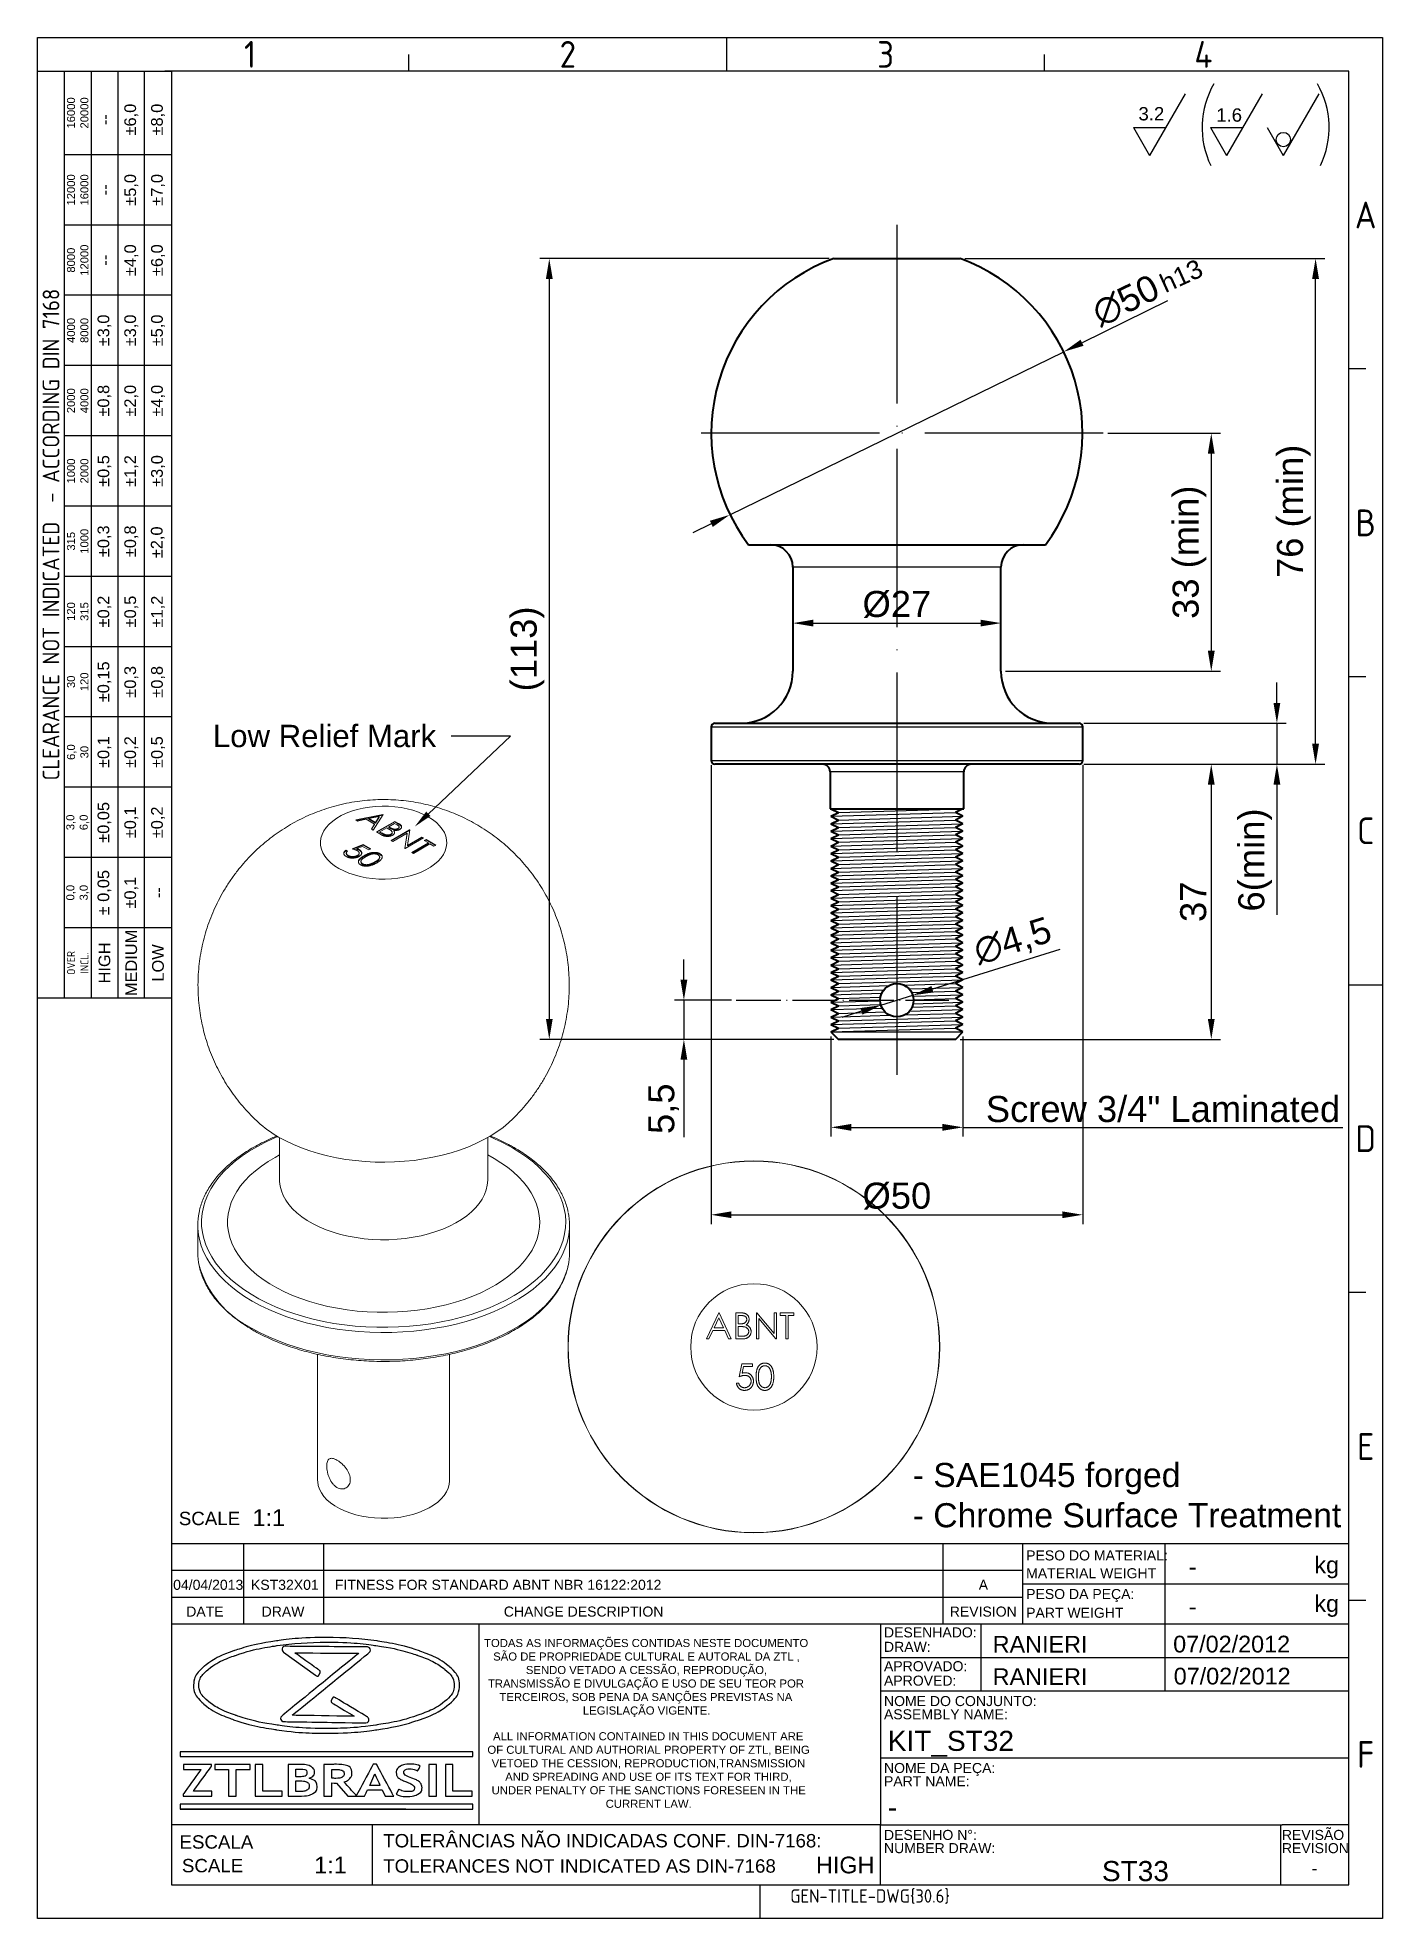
# Model space of a CAD drawing. Header units: millimetres. Extents: x 4510 to 4691, y 1198 to 1451.
import ezdxf
from ezdxf import colors
from ezdxf.entities.mleader import LeaderData, LeaderLine
from ezdxf.enums import TextEntityAlignment as Align
from ezdxf.math import Vec2, Vec3

# ---------------------------------------------------------------- set-up
doc = ezdxf.new("R2010")
doc.units = ezdxf.units.MM
doc.linetypes.add('ACAD_ISO02W100', pattern=[15, 12, -3])
doc.linetypes.add('ACAD_ISO04W100', pattern=[30, 24, -3, 0, -3])
for name, color, linetype, lineweight in [('AM_0', 7, 'Continuous', 40), ('AM_4', 1, 'ACAD_ISO04W100', 25), ('AM_5', 3, 'Continuous', 25), ('AM_8', 40, 'ACAD_ISO02W100', 35)]:
    doc.layers.add(name, color=color, linetype=linetype, lineweight=lineweight)
doc.layers.add('Camada 1', color=7, linetype='Continuous')
doc.styles.add('ACISOTS', font='isocp.shx', dxfattribs={"height": 1})
doc.styles.get("Standard").update_dxf_attribs({"font": 'arial.ttf'})
doc.dimstyles.new('ISO-25', dxfattribs={"dimtxt": 3.5, "dimasz": 2.75, "dimexe": 1.25, "dimexo": 0.625, "dimtad": 1, "dimtxsty": 'Standard', "dimcen": 2.5, "dimadec": 0, "dimazin": 0, "dimtfac": 1, "dimtmove": 0, "dimatfit": 3, "dimfxl": 1, "dimarcsym": 0})

msp = doc.modelspace()

# ---------------------------------------------------------------- texts
at = {"color": 135, "lineweight": 25, "style": 'ACISOTS'}
for s, p in [('1', (4539.006, 1448.551)), ('2', (4581.756, 1448.551)), ('3', (4624.506, 1448.551)), ('4', (4667.256, 1448.551)), ('A', (4689.081, 1426.951)), ('B', (4689.081, 1385.551)), ('C', (4689.081, 1344.151)), ('D', (4689.081, 1302.751)), ('E', (4689.081, 1261.351)), ('F', (4689.081, 1219.951))]:
    msp.add_text(s, height=3.6, dxfattribs=at).set_placement(p, align=Align.MIDDLE)
for s, height, p in [('SCALE', 1.8, (4529.428, 1250.779)), ('PESO DO MATERIAL:', 1.35, (4643.407, 1246.032)), ('MATERIAL WEIGHT', 1.35, (4643.407, 1243.641)), ('kg', 2.25, (4682.18, 1244.306)), ('04/04/2013', 1.35, (4528.664, 1242.082)), ('KST32X01', 1.35, (4539.131, 1242.082)), ('FITNESS FOR STANDARD ABNT NBR 16122:2012', 1.35, (4550.433, 1242.082)), ('A', 1.35, (4637.027, 1242.082)), ('PESO DA PEÇA:', 1.35, (4643.407, 1240.843)), ('DATE', 1.35, (4530.424, 1238.482)), ('DRAW', 1.35, (4540.566, 1238.482)), ('CHANGE DESCRIPTION', 1.35, (4573.14, 1238.482)), ('REVISION', 1.35, (4633.132, 1238.482)), ('PART WEIGHT', 1.35, (4643.407, 1238.324)), ('kg', 2.25, (4682.18, 1239.115)), ('DESENHADO:', 1.35, (4624.284, 1235.684)), ('DRAW:', 1.35, (4624.284, 1233.742)), ('APROVADO:', 1.35, (4624.284, 1231.137)), ('APROVED:', 1.35, (4624.284, 1229.195)), ('NOME DO CONJUNTO:', 1.35, (4624.284, 1226.449)), ('ASSEMBLY NAME:', 1.35, (4624.284, 1224.671)), ('NOME DA PEÇA:', 1.35, (4624.284, 1217.449)), ('PART NAME:', 1.35, (4624.284, 1215.671)), ('ESCALA', 1.8, (4529.522, 1207.277)), ('TOLERÂNCIAS NÃO INDICADAS CONF. DIN-7168:', 1.8, (4556.921, 1207.445)), ('DESENHO N%%d:', 1.35, (4624.284, 1208.449)), ('REVISÃO', 1.35, (4677.81, 1208.449)), ('NUMBER DRAW:', 1.35, (4624.284, 1206.671)), ('REVISION', 1.35, (4677.81, 1206.671)), ('SCALE', 1.8, (4529.847, 1204.097)), ('TOLERANCES NOT INDICATED AS DIN-7168', 1.8, (4556.921, 1204.048))]:
    msp.add_text(s, height=height).set_placement(p)
at = {"color": 135, "lineweight": 25, "attachment_point": 5, "rotation": 90}
for s, insert, char_height, width in [('16000\\P20000', (4515.831, 1440.676), 1.08, 11.25), ('±6,0', (4523.031, 1439.776), 1.575, 9.45), ('±8,0', (4526.631, 1439.776), 1.575, 9.45), ('--', (4519.431, 1439.776), 1.575, 9.45), ('12000\\P16000', (4515.831, 1430.326), 1.08, 9.45), ('±5,0', (4523.031, 1430.326), 1.575, 9.45), ('±7,0', (4526.631, 1430.326), 1.575, 9.45), ('--', (4519.431, 1430.326), 1.575, 9.45), ('8000\\P12000', (4515.831, 1420.876), 1.08, 9.45), ('--', (4519.431, 1420.876), 1.575, 9.45), ('±4,0', (4523.031, 1420.876), 1.575, 9.45), ('±6,0', (4526.631, 1420.876), 1.575, 9.45), ('{\\Fisocp.shx|c0;CLEARANCE NOT INDICATED  - ACCORDING DIN 7168}', (4512.231, 1383.976), 2.25, 124.65), ('4000\\P8000', (4515.831, 1411.426), 1.08, 9.45), ('±3,0', (4519.431, 1411.426), 1.575, 9.45), ('±3,0', (4523.031, 1411.426), 1.575, 9.45), ('±5,0', (4526.631, 1411.426), 1.575, 9.45), ('2000\\P4000', (4515.831, 1401.976), 1.08, 9.45), ('±0,8', (4519.431, 1401.976), 1.575, 9.45), ('±2,0', (4523.031, 1401.976), 1.575, 9.45), ('±4,0', (4526.631, 1401.976), 1.575, 9.45), ('1000\\P2000', (4515.831, 1392.526), 1.08, 9.45), ('±0,5', (4519.431, 1392.526), 1.575, 9.45), ('±1,2', (4523.031, 1392.526), 1.575, 9.45), ('±3,0', (4526.631, 1392.526), 1.575, 9.45), ('315\\P1000', (4515.831, 1383.076), 1.08, 9.45), ('±0,3', (4519.431, 1383.076), 1.575, 9.45), ('±0,8', (4523.031, 1383.076), 1.575, 9.45), ('±2,0', (4526.601, 1382.935), 1.575, 9.45), ('120\\P315', (4515.831, 1373.626), 1.08, 9.45), ('±0,2', (4519.431, 1373.626), 1.575, 9.45), ('±0,5', (4523.031, 1373.626), 1.575, 9.45), ('±1,2', (4526.631, 1373.626), 1.575, 9.45), ('±0,15', (4519.431, 1364.176), 1.575, 9.45), ('±0,3', (4523.031, 1364.176), 1.575, 9.45), ('±0,8', (4526.631, 1364.176), 1.575, 9.45), ('30\\P120', (4515.831, 1364.176), 1.08, 9.45), ('6,0\\P30', (4515.831, 1354.726), 1.08, 9.45), ('±0,1', (4519.431, 1354.726), 1.575, 9.45), ('±0,2', (4523.031, 1354.726), 1.575, 9.45), ('±0,5', (4526.631, 1354.726), 1.575, 9.45), ('3,0\\P6,0', (4515.831, 1345.276), 1.08, 9.45), ('±0,05', (4519.431, 1345.276), 1.575, 9.45), ('±0,1', (4523.031, 1345.276), 1.575, 9.45), ('±0,2', (4526.631, 1345.276), 1.575, 9.45), ('± 0,05', (4519.431, 1335.826), 1.575, 9.45), ('\\pt4.79529;±0,1', (4523.031, 1335.826), 1.575, 9.45), ('0,0\\P3,0', (4515.831, 1335.826), 1.08, 9.45), ('--', (4526.631, 1335.826), 1.575, 9.45), ('MEDIUM', (4523.031, 1326.376), 1.575, 9.45), ('{\\Fisocp.shx|c0;OVER\\PINCL.}', (4515.831, 1326.376), 1.08, 9.45), ('HIGH', (4519.431, 1326.376), 1.575, 9.45), ('LOW', (4526.631, 1326.376), 1.575, 9.45)]:
    msp.add_mtext(s, dxfattribs=dict(at, insert=insert, char_height=char_height, width=width))
at = {"insert": (4628.149, 1259.142), "char_height": 3.24331, "width": 79.59903, "attachment_point": 1}
msp.add_mtext('- SAE1045 forged\\P- Chrome Surface Treatment', dxfattribs=at)
at = {"linetype": 'Continuous', "char_height": 1.089, "attachment_point": 1}
for s, width, insert in [('\\pi0.15631;TODAS AS INFORMAÇÕES CONTIDAS NESTE DOCUMENTO \\P\\pi1.3868;SÃO DE PROPRIEDADE CULTURAL E AUTORAL DA ZTL , \\P\\pi5.7829;SENDO VETADO A CESSÃO, REPRODUÇÃO, \\P\\pi0.6789;TRANSMISSÃO E DIVULGAÇÃO E USO DE SEU TEOR POR \\P\\pi2.2311;TERCEIROS, SOB PENA DA SANÇÕES PREVISTAS NA \\P\\pi13.452;LEGISLAÇÃO VIGENTE.', 43.8236, (4570.33, 1235.475)), ('\\pi0.75857;ALL INFORMATION CONTAINED IN THIS DOCUMENT ARE \\P\\pi-0.0024707;OF CULTURAL AND AUTHORIAL PROPERTY OF ZTL, BEING  \\P\\pi0.57137;VETOED THE CESSION, REPRODUCTION,TRANSMISSION \\P\\pi2.391;AND SPREADING AND USE OF ITS TEXT FOR THIRD, \\P\\pi0.56357;UNDER PENALTY OF THE SANCTIONS FORESEEN IN THE \\P\\pi15.909;CURRENT LAW.', 43.19033, (4570.938, 1222.935))]:
    msp.add_mtext_dynamic_manual_height_columns(s, width=width, gutter_width=12.5, heights=[0], dxfattribs=dict(at, insert=insert))
for tag, height, p in [('1:1', 2.25, (4541.532, 1251.791)), ('1:1', 2.25, (4549.829, 1205.082)), ('HIGH', 2.25, (4619.068, 1205.082)), ('-', 1.76, (4682.204, 1204.642))]:
    msp.add_attdef(tag, text='', height=height).set_placement(p, align=Align.MIDDLE_CENTER)
for p in [(4665.286, 1245.176), (4665.286, 1239.821)]:
    msp.add_attdef('-', text='', height=2.25).set_placement(p, align=Align.MIDDLE_LEFT)
for tag, p, height in [('RANIERI', (4638.908, 1233.636), 2.25), ('07/02/2012', (4663.187, 1233.662), 2.25), ('07/02/2012', (4663.259, 1229.356), 2.25), ('RANIERI', (4638.906, 1229.282), 2.25), ('KIT_ST32', (4624.792, 1220.423), 2.7), ('-', (4624.792, 1211.492), 2.7), ('ST33', (4653.599, 1202.914), 2.7)]:
    msp.add_attdef(tag, p, '', height=height)
at = {"color": 135, "style": 'ACISOTS'}
msp.add_attdef('GEN-TITLE-DWG{30.6}', (4611.684, 1200.013), '', height=1.8, dxfattribs=at)
at = {"layer": 'AM_5', "char_height": 1.7903, "attachment_point": 1}
for s, insert in [('3.2', (4658.515, 1441.46)), ('1.6', (4668.972, 1441.287))]:
    msp.add_mtext_dynamic_manual_height_columns(s, width=18.23779, gutter_width=12.5, heights=[0], dxfattribs=dict(at, insert=insert))
at = {"layer": 'AM_5', "ltscale": 0.25, "insert": (4661.098, 1418.703), "char_height": 2.5, "attachment_point": 1, "rotation": 24.46655}
msp.add_mtext_dynamic_manual_height_columns('h13', width=12.03972, gutter_width=12.5, heights=[0], dxfattribs=at)

# ---------------------------------------------------------------- blocks, each defined once
blk = doc.blocks.new('*D12')
at = {"layer": 'AM_5', "color": 0, "lineweight": -2, "ltscale": 0.25, "transparency": 16777216}
for p, q in [((4662.44, 1415.39), (4650.93, 1409.77)), ((4603.53, 1386.63), (4648.46, 1408.56)), ((4601.06, 1385.42), (4598.59, 1384.21))]:
    blk.add_line(p, q, dxfattribs=at)
at = {"layer": 'AM_5', "color": 0, "ltscale": 0.25, "transparency": 16777216}
for points in [[(4650.73, 1410.18), (4651.13, 1409.36), (4648.46, 1408.56)], [(4600.86, 1385.83), (4601.26, 1385.01), (4603.53, 1386.63)]]:
    blk.add_solid(points, dxfattribs=at)
at = {"layer": 'Defpoints', "color": 0, "ltscale": 0.25, "transparency": 16777216}
for p in [(4648.46, 1408.56), (4603.53, 1386.63)]:
    blk.add_point(p, dxfattribs=at)
at = {"layer": 'AM_5', "color": 0, "ltscale": 0.25, "transparency": 16777216, "insert": (4656.82, 1415.44), "char_height": 3.5, "attachment_point": 5, "rotation": 26.0239}
blk.add_mtext('∅50', dxfattribs=at)
blk = doc.blocks.new('*D15')
at = {"layer": 'AM_5', "color": 0, "lineweight": -2, "ltscale": 0.25, "transparency": 16777216}
for p, q in [((4654.4, 1397.6), (4669.56, 1397.6)), ((4668.31, 1394.85), (4668.31, 1368.35)), ((4640.65, 1365.6), (4669.56, 1365.6))]:
    blk.add_line(p, q, dxfattribs=at)
at = {"layer": 'AM_5', "color": 0, "ltscale": 0.25, "transparency": 16777216}
for points in [[(4667.85, 1394.85), (4668.77, 1394.85), (4668.31, 1397.6)], [(4667.85, 1368.35), (4668.77, 1368.35), (4668.31, 1365.6)]]:
    blk.add_solid(points, dxfattribs=at)
at = {"layer": 'Defpoints', "color": 0, "ltscale": 0.25, "transparency": 16777216}
for p in [(4653.78, 1397.6), (4640.02, 1365.6), (4668.31, 1365.6)]:
    blk.add_point(p, dxfattribs=at)
at = {"layer": 'AM_5', "color": 0, "ltscale": 0.25, "transparency": 16777216, "insert": (4665.39, 1381.6), "char_height": 3.5, "attachment_point": 5, "rotation": 90}
blk.add_mtext('33 (min)', dxfattribs=at)
blk = doc.blocks.new('*D16')
at = {"layer": 'AM_5', "color": 0, "lineweight": -2, "ltscale": 0.25, "transparency": 16777216}
for p, q in [((4635.15, 1421.1), (4683.59, 1421.1)), ((4682.34, 1355.85), (4682.34, 1418.35)), ((4651.15, 1353.1), (4683.59, 1353.1))]:
    blk.add_line(p, q, dxfattribs=at)
at = {"layer": 'AM_5', "color": 0, "ltscale": 0.25, "transparency": 16777216}
for points in [[(4681.88, 1418.35), (4682.8, 1418.35), (4682.34, 1421.1)], [(4681.88, 1355.85), (4682.8, 1355.85), (4682.34, 1353.1)]]:
    blk.add_solid(points, dxfattribs=at)
at = {"layer": 'Defpoints', "color": 0, "ltscale": 0.25, "transparency": 16777216}
for p in [(4634.52, 1421.1), (4682.34, 1421.1), (4650.52, 1353.1)]:
    blk.add_point(p, dxfattribs=at)
at = {"layer": 'AM_5', "color": 0, "ltscale": 0.25, "transparency": 16777216, "insert": (4679.42, 1387.1), "char_height": 3.5, "attachment_point": 5, "rotation": 90}
blk.add_mtext('76 (min)', dxfattribs=at)
blk = doc.blocks.new('*D18')
at = {"layer": 'AM_5', "color": 0, "lineweight": -2, "ltscale": 0.25, "transparency": 16777216}
for p, q in [((4617.15, 1316.47), (4617.15, 1303.02)), ((4634.9, 1316.47), (4634.9, 1303.02)), ((4619.9, 1304.27), (4632.15, 1304.27)), ((4634.9, 1304.27), (4685.99, 1304.27))]:
    blk.add_line(p, q, dxfattribs=at)
at = {"layer": 'AM_5', "color": 0, "ltscale": 0.25, "transparency": 16777216}
for points in [[(4619.9, 1304.73), (4619.9, 1303.81), (4617.15, 1304.27)], [(4632.15, 1304.73), (4632.15, 1303.81), (4634.9, 1304.27)]]:
    blk.add_solid(points, dxfattribs=at)
at = {"layer": 'Defpoints', "color": 0, "ltscale": 0.25, "transparency": 16777216}
for p in [(4617.15, 1317.1), (4634.9, 1317.1), (4634.9, 1304.27)]:
    blk.add_point(p, dxfattribs=at)
at = {"layer": 'AM_5', "color": 0, "ltscale": 0.25, "transparency": 16777216, "insert": (4661.82, 1306.71), "char_height": 3.5, "attachment_point": 5}
blk.add_mtext('Screw 3/4" Laminated', dxfattribs=at)
blk = doc.blocks.new('*D19')
at = {"layer": 'AM_5', "color": 0, "lineweight": -2, "ltscale": 0.25, "transparency": 16777216}
for p, q in [((4651.15, 1353.1), (4669.56, 1353.1)), ((4668.31, 1350.35), (4668.31, 1318.85)), ((4634.52, 1316.1), (4669.56, 1316.1))]:
    blk.add_line(p, q, dxfattribs=at)
at = {"layer": 'AM_5', "color": 0, "ltscale": 0.25, "transparency": 16777216}
for points in [[(4667.85, 1350.35), (4668.77, 1350.35), (4668.31, 1353.1)], [(4667.85, 1318.85), (4668.77, 1318.85), (4668.31, 1316.1)]]:
    blk.add_solid(points, dxfattribs=at)
at = {"layer": 'Defpoints', "color": 0, "ltscale": 0.25, "transparency": 16777216}
for p in [(4650.52, 1353.1), (4633.9, 1316.1), (4668.31, 1316.1)]:
    blk.add_point(p, dxfattribs=at)
at = {"layer": 'AM_5', "color": 0, "ltscale": 0.25, "transparency": 16777216, "insert": (4665.9, 1334.6), "char_height": 3.5, "attachment_point": 5, "rotation": 90}
blk.add_mtext('37', dxfattribs=at)
blk = doc.blocks.new('*D20')
at = {"layer": 'AM_5', "color": 0, "lineweight": -2, "ltscale": 0.25, "transparency": 16777216}
for p, q in [((4616.9, 1421.1), (4578.01, 1421.1)), ((4579.26, 1418.35), (4579.26, 1318.85)), ((4617.52, 1316.1), (4578.01, 1316.1))]:
    blk.add_line(p, q, dxfattribs=at)
at = {"layer": 'AM_5', "color": 0, "ltscale": 0.25, "transparency": 16777216}
for points in [[(4578.81, 1418.35), (4579.72, 1418.35), (4579.26, 1421.1)], [(4578.81, 1318.85), (4579.72, 1318.85), (4579.26, 1316.1)]]:
    blk.add_solid(points, dxfattribs=at)
at = {"layer": 'Defpoints', "color": 0, "ltscale": 0.25, "transparency": 16777216}
for p in [(4617.52, 1421.1), (4579.26, 1316.1), (4618.15, 1316.1)]:
    blk.add_point(p, dxfattribs=at)
at = {"layer": 'AM_5', "color": 0, "ltscale": 0.25, "transparency": 16777216, "insert": (4576.34, 1368.6), "char_height": 3.5, "attachment_point": 5, "rotation": 90}
blk.add_mtext('(113)', dxfattribs=at)
blk = doc.blocks.new('*D21')
at = {"layer": 'AM_5', "color": 0, "lineweight": -2, "ltscale": 0.25, "transparency": 16777216}
for p, q in [((4597.37, 1324.11), (4597.37, 1326.86)), ((4603.77, 1321.36), (4596.12, 1321.36)), ((4597.37, 1321.36), (4597.37, 1316.1)), ((4617.52, 1316.1), (4596.12, 1316.1)), ((4597.37, 1313.35), (4597.37, 1302.95))]:
    blk.add_line(p, q, dxfattribs=at)
at = {"layer": 'AM_5', "color": 0, "ltscale": 0.25, "transparency": 16777216}
for points in [[(4596.91, 1324.11), (4597.83, 1324.11), (4597.37, 1321.36)], [(4596.91, 1313.35), (4597.83, 1313.35), (4597.37, 1316.1)]]:
    blk.add_solid(points, dxfattribs=at)
at = {"layer": 'Defpoints', "color": 0, "ltscale": 0.25, "transparency": 16777216}
for p in [(4604.4, 1321.36), (4597.37, 1316.1), (4618.15, 1316.1)]:
    blk.add_point(p, dxfattribs=at)
at = {"layer": 'AM_5', "color": 0, "ltscale": 0.25, "transparency": 16777216, "insert": (4594.65, 1306.77), "char_height": 3.5, "attachment_point": 5, "rotation": 90}
blk.add_mtext('5,5', dxfattribs=at)
blk = doc.blocks.new('*D22')
at = {"layer": 'AM_5', "color": 0, "lineweight": -2, "ltscale": 0.25, "transparency": 16777216}
for p, q in [((4647.95, 1328.18), (4630.8, 1322.85)), ((4623.88, 1320.69), (4628.17, 1322.03)), ((4621.25, 1319.88), (4618.62, 1319.06))]:
    blk.add_line(p, q, dxfattribs=at)
at = {"layer": 'AM_5', "color": 0, "ltscale": 0.25, "transparency": 16777216}
for points in [[(4630.66, 1323.28), (4630.94, 1322.41), (4628.17, 1322.03)], [(4621.11, 1320.31), (4621.39, 1319.44), (4623.88, 1320.69)]]:
    blk.add_solid(points, dxfattribs=at)
at = {"layer": 'Defpoints', "color": 0, "ltscale": 0.25, "transparency": 16777216}
for p in [(4623.88, 1320.69), (4628.17, 1322.03)]:
    blk.add_point(p, dxfattribs=at)
at = {"layer": 'AM_5', "color": 0, "ltscale": 0.25, "transparency": 16777216, "insert": (4641.65, 1329.14), "char_height": 3.5, "attachment_point": 5, "rotation": 17.2754}
blk.add_mtext('∅4,5', dxfattribs=at)
blk = doc.blocks.new('*D23')
at = {"layer": 'AM_5', "color": 0, "lineweight": -2, "ltscale": 0.25, "transparency": 16777216}
for p, q in [((4601.02, 1352.97), (4601.02, 1291.26)), ((4651.02, 1352.97), (4651.02, 1291.26)), ((4603.77, 1292.51), (4648.27, 1292.51))]:
    blk.add_line(p, q, dxfattribs=at)
at = {"layer": 'AM_5', "color": 0, "ltscale": 0.25, "transparency": 16777216}
for points in [[(4603.77, 1292.97), (4603.77, 1292.06), (4601.02, 1292.51)], [(4648.27, 1292.97), (4648.27, 1292.06), (4651.02, 1292.51)]]:
    blk.add_solid(points, dxfattribs=at)
at = {"layer": 'Defpoints', "color": 0, "ltscale": 0.25, "transparency": 16777216}
for p in [(4601.02, 1353.6), (4651.02, 1353.6), (4651.02, 1292.51)]:
    blk.add_point(p, dxfattribs=at)
at = {"layer": 'AM_5', "color": 0, "ltscale": 0.25, "transparency": 16777216, "insert": (4626.02, 1295.02), "char_height": 3.5, "attachment_point": 5}
blk.add_mtext('%%c50', dxfattribs=at)
blk = doc.blocks.new('*D24')
at = {"layer": 'AM_5', "color": 0, "lineweight": -2, "ltscale": 0.25, "transparency": 16777216}
for p, q in [((4612.02, 1371.97), (4612.02, 1370.82)), ((4614.77, 1372.07), (4637.27, 1372.07)), ((4640.02, 1371.97), (4640.02, 1370.82))]:
    blk.add_line(p, q, dxfattribs=at)
at = {"layer": 'AM_5', "color": 0, "ltscale": 0.25, "transparency": 16777216}
for points in [[(4614.77, 1372.53), (4614.77, 1371.62), (4612.02, 1372.07)], [(4637.27, 1372.53), (4637.27, 1371.62), (4640.02, 1372.07)]]:
    blk.add_solid(points, dxfattribs=at)
at = {"layer": 'Defpoints', "color": 0, "ltscale": 0.25, "transparency": 16777216}
for p in [(4612.02, 1372.6), (4640.02, 1372.6), (4640.02, 1372.07)]:
    blk.add_point(p, dxfattribs=at)
at = {"layer": 'AM_5', "color": 0, "ltscale": 0.25, "transparency": 16777216, "insert": (4626.02, 1374.58), "char_height": 3.5, "attachment_point": 5}
blk.add_mtext('%%C27', dxfattribs=at)
blk = doc.blocks.new('*D30')
at = {"layer": 'AM_5', "color": 0, "lineweight": -2, "ltscale": 0.25, "transparency": 16777216}
for p, q in [((4677.14, 1361.35), (4677.14, 1364.1)), ((4651.15, 1358.6), (4678.39, 1358.6)), ((4677.14, 1358.6), (4677.14, 1353.1)), ((4651.15, 1353.1), (4678.39, 1353.1)), ((4677.14, 1350.35), (4677.14, 1332.85))]:
    blk.add_line(p, q, dxfattribs=at)
at = {"layer": 'AM_5', "color": 0, "ltscale": 0.25, "transparency": 16777216}
for points in [[(4676.68, 1361.35), (4677.6, 1361.35), (4677.14, 1358.6)], [(4676.68, 1350.35), (4677.6, 1350.35), (4677.14, 1353.1)]]:
    blk.add_solid(points, dxfattribs=at)
at = {"layer": 'Defpoints', "color": 0, "ltscale": 0.25, "transparency": 16777216}
for p in [(4650.52, 1358.6), (4650.52, 1353.1), (4677.14, 1353.1)]:
    blk.add_point(p, dxfattribs=at)
at = {"layer": 'AM_5', "color": 0, "ltscale": 0.25, "transparency": 16777216, "insert": (4674.22, 1340.22), "char_height": 3.5, "attachment_point": 5, "rotation": 90}
blk.add_mtext('6(min)', dxfattribs=at)

# ---------------------------------------------------------------- dimensions: what is measured, and where the dimension line sits
at = {"layer": 'AM_5', "ltscale": 0.25}
for base, p1, p2, text, picture, middle in [((4579.264, 1316.096), (4617.525, 1421.096), (4618.15, 1316.096), '(113)', '*D20', (4576.345, 1368.596)), ((4682.338, 1421.096), (4650.525, 1353.096), (4634.525, 1421.096), '76 (min)', '*D16', (4679.419, 1387.096)), ((4668.311, 1365.596), (4653.779, 1397.596), (4640.025, 1365.596), '33 (min)', '*D15', (4665.392, 1381.596)), ((4677.141, 1353.096), (4650.525, 1358.596), (4650.525, 1353.096), '6(min)', '*D30', (4674.222, 1340.224)), ((4597.369, 1316.096), (4604.4, 1321.361), (4618.15, 1316.096), '5,5', '*D21', (4594.648, 1306.772))]:
    dim = msp.add_linear_dim(base=base, p1=p1, p2=p2, angle=90, text=text, dimstyle='ISO-25', dxfattribs=at)
    dim.commit()
    dim.dimension.update_dxf_attribs({"geometry": picture, "text_midpoint": middle})
dim = msp.add_diameter_dim_2p(p1=(4603.53, 1386.628), p2=(4648.461, 1408.565), dimstyle='ISO-25', dxfattribs=at)
dim.commit()
dim.dimension.update_dxf_attribs({"geometry": '*D12', "text_midpoint": (4656.822, 1415.44)})
for base, p1, p2, text, picture, middle in [((4640.025, 1372.074), (4612.025, 1372.596), (4640.025, 1372.596), '%%C27', '*D24', (4626.025, 1372.074)), ((4651.025, 1292.514), (4601.025, 1353.596), (4651.025, 1353.596), '%%c50', '*D23', (4626.025, 1292.514))]:
    dim = msp.add_linear_dim(base=base, p1=p1, p2=p2, text=text, dimstyle='ISO-25', dxfattribs=at)
    dim.commit()
    dim.dimension.update_dxf_attribs({"geometry": picture, "text_midpoint": middle, "dimtype": 160})
dim = msp.add_linear_dim(base=(4668.311, 1316.096), p1=(4650.525, 1353.096), p2=(4633.9, 1316.096), angle=90, dimstyle='ISO-25', dxfattribs=at)
dim.commit()
dim.dimension.update_dxf_attribs({"geometry": '*D19', "text_midpoint": (4665.898, 1334.596)})
dim = msp.add_diameter_dim_2p(p1=(4623.876, 1320.693), p2=(4628.173, 1322.029), dimstyle='ISO-25', dxfattribs=at)
dim.commit()
dim.dimension.update_dxf_attribs({"geometry": '*D22', "text_midpoint": (4642.479, 1326.478), "dimtype": 163})
dim = msp.add_linear_dim(base=(4634.9, 1304.271), p1=(4617.15, 1317.096), p2=(4634.9, 1317.096), text='Screw 3/4" Laminated', dimstyle='ISO-25', dxfattribs=at)
dim.commit()
dim.dimension.update_dxf_attribs({"geometry": '*D18', "text_midpoint": (4661.822, 1306.706)})

# ---------------------------------------------------------------- linework, layer by layer
at = {"color": 135, "lineweight": 25}
for p, q in [((4510.431, 1197.901), (4510.431, 1450.801)), ((4510.431, 1450.801), (4691.331, 1450.801)), ((4603.131, 1446.301), (4603.131, 1450.801)), ((4691.331, 1450.801), (4691.331, 1197.901)), ((4560.381, 1446.301), (4560.381, 1448.551)), ((4645.881, 1446.301), (4645.881, 1448.551)), ((4514.031, 1321.651), (4514.031, 1446.301)), ((4517.631, 1446.301), (4517.631, 1321.651)), ((4521.231, 1446.301), (4521.231, 1321.651)), ((4524.831, 1321.651), (4524.831, 1446.301)), ((4528.431, 1435.051), (4514.031, 1435.051)), ((4528.431, 1425.601), (4514.031, 1425.601)), ((4528.431, 1416.151), (4514.031, 1416.151)), ((4528.431, 1406.701), (4514.031, 1406.701)), ((4689.081, 1406.251), (4686.831, 1406.251)), ((4528.431, 1397.251), (4514.031, 1397.251)), ((4528.431, 1387.801), (4514.031, 1387.801)), ((4528.431, 1378.351), (4514.031, 1378.351)), ((4528.431, 1368.901), (4514.031, 1368.901)), ((4689.081, 1364.851), (4686.831, 1364.851)), ((4528.431, 1359.451), (4514.031, 1359.451)), ((4528.431, 1350.001), (4514.031, 1350.001)), ((4528.431, 1340.551), (4514.031, 1340.551)), ((4528.431, 1331.101), (4514.031, 1331.101)), ((4686.831, 1323.451), (4691.331, 1323.451)), ((4689.081, 1282.051), (4686.831, 1282.051)), ((4689.081, 1240.651), (4686.831, 1240.651)), ((4607.631, 1197.901), (4607.631, 1202.401)), ((4691.331, 1197.901), (4510.431, 1197.901))]:
    msp.add_line(p, q, dxfattribs=at)
for p, q in [((4686.831, 1446.301), (4527.531, 1446.301)), ((4528.431, 1446.301), (4528.431, 1202.401)), ((4686.831, 1202.401), (4686.831, 1446.301)), ((4528.431, 1248.301), (4686.831, 1248.301)), ((4528.431, 1248.301), (4528.431, 1202.401)), ((4528.431, 1248.301), (4642.954, 1248.301)), ((4538.154, 1237.501), (4538.154, 1248.301)), ((4548.929, 1237.501), (4548.929, 1248.301)), ((4632.248, 1237.501), (4632.248, 1248.301)), ((4642.954, 1237.501), (4642.954, 1248.301)), ((4662.081, 1248.301), (4662.081, 1242.901)), ((4686.831, 1202.401), (4686.831, 1248.301)), ((4642.954, 1244.701), (4528.431, 1244.701)), ((4642.954, 1242.901), (4686.831, 1242.901)), ((4662.081, 1242.901), (4662.081, 1237.501)), ((4528.431, 1241.101), (4642.954, 1241.101)), ((4528.431, 1237.501), (4623.831, 1237.501)), ((4569.77, 1237.501), (4569.77, 1210.501)), ((4623.831, 1237.501), (4623.831, 1220.401)), ((4623.831, 1237.501), (4686.831, 1237.501)), ((4637.331, 1237.501), (4637.331, 1228.501)), ((4662.081, 1237.501), (4662.081, 1228.501)), ((4623.831, 1233.001), (4686.831, 1233.001)), ((4623.831, 1228.501), (4686.831, 1228.501)), ((4623.831, 1220.401), (4623.831, 1210.501)), ((4623.831, 1219.501), (4686.831, 1219.501)), ((4623.831, 1210.501), (4528.431, 1210.501)), ((4555.431, 1210.501), (4555.431, 1202.401)), ((4623.831, 1202.401), (4623.831, 1210.501)), ((4623.831, 1210.501), (4677.831, 1210.501)), ((4677.609, 1210.501), (4677.609, 1202.401)), ((4686.831, 1210.501), (4677.831, 1210.501)), ((4528.431, 1202.401), (4686.831, 1202.401)), ((4528.431, 1202.401), (4686.831, 1202.401))]:
    msp.add_line(p, q)
at = {"color": 7, "linetype": 'Continuous', "lineweight": 15}
for p, q in [((4553.219, 1345.6), (4556.868, 1346.351)), ((4553.461, 1345.46), (4553.219, 1345.6)), ((4553.323, 1345.54), (4556.858, 1346.268)), ((4554.631, 1345.701), (4553.461, 1345.46)), ((4555.753, 1345.053), (4554.631, 1345.701)), ((4556.399, 1346.065), (4555.005, 1345.778)), ((4555.005, 1345.778), (4555.89, 1345.267)), ((4555.005, 1345.696), (4555.005, 1345.778)), ((4555.005, 1345.696), (4555.89, 1345.186)), ((4556.9, 1346.333), (4555.567, 1344.245)), ((4555.89, 1345.267), (4556.399, 1346.065)), ((4555.89, 1345.186), (4556.399, 1345.983)), ((4556.399, 1345.983), (4556.399, 1346.065)), ((4556.868, 1346.351), (4556.9, 1346.333)), ((4556.868, 1346.283), (4556.868, 1346.351)), ((4555.326, 1344.384), (4555.753, 1345.053)), ((4555.567, 1344.245), (4555.326, 1344.384)), ((4555.364, 1344.362), (4555.753, 1344.972)), ((4555.753, 1344.972), (4555.753, 1345.053)), ((4555.89, 1345.186), (4555.89, 1345.267)), ((4556.011, 1343.988), (4558.486, 1345.417)), ((4556.681, 1343.602), (4556.011, 1343.988)), ((4556.082, 1343.948), (4558.486, 1345.335)), ((4557.407, 1344.538), (4556.487, 1344.007)), ((4556.487, 1344.007), (4556.803, 1343.824)), ((4556.487, 1343.925), (4556.487, 1344.007)), ((4556.487, 1343.925), (4556.803, 1343.743)), ((4556.803, 1343.743), (4556.803, 1343.824)), ((4557.555, 1344.453), (4557.407, 1344.538)), ((4558.454, 1345.142), (4557.661, 1344.684)), ((4557.661, 1344.684), (4557.81, 1344.598)), ((4557.661, 1344.603), (4557.661, 1344.684)), ((4557.661, 1344.603), (4557.81, 1344.517)), ((4557.81, 1344.517), (4557.81, 1344.598)), ((4557.951, 1343.598), (4557.951, 1343.68)), ((4557.978, 1342.853), (4560.453, 1344.282)), ((4558.049, 1342.812), (4560.453, 1344.2)), ((4558.123, 1343.83), (4558.123, 1343.932)), ((4560.144, 1343.846), (4558.201, 1342.725)), ((4558.329, 1344.11), (4558.329, 1344.192)), ((4558.756, 1344.968), (4558.454, 1345.142)), ((4558.486, 1345.417), (4558.969, 1345.138)), ((4558.486, 1345.335), (4558.486, 1345.417)), ((4558.486, 1345.335), (4558.969, 1345.057)), ((4558.915, 1344.374), (4558.915, 1344.456)), ((4558.969, 1345.057), (4558.969, 1345.138)), ((4559.061, 1344.553), (4559.061, 1344.655)), ((4559.832, 1341.783), (4560.144, 1343.846)), ((4559.843, 1341.776), (4560.144, 1343.765)), ((4562.357, 1343.182), (4559.882, 1341.754)), ((4560.144, 1343.765), (4560.144, 1343.846)), ((4560.5, 1344.255), (4560.187, 1342.186)), ((4560.187, 1342.186), (4562.135, 1343.311)), ((4560.187, 1342.105), (4562.135, 1343.229)), ((4560.453, 1344.282), (4560.5, 1344.255)), ((4560.453, 1344.2), (4560.453, 1344.282)), ((4560.453, 1344.2), (4560.489, 1344.18)), ((4562.135, 1343.311), (4562.357, 1343.182)), ((4562.135, 1343.229), (4562.135, 1343.311)), ((4562.135, 1343.229), (4562.286, 1343.142)), ((4562.452, 1342.834), (4562.706, 1342.981)), ((4562.523, 1342.794), (4562.706, 1342.899)), ((4562.706, 1342.981), (4564.007, 1342.23)), ((4562.706, 1342.899), (4562.706, 1342.981)), ((4562.706, 1342.899), (4563.936, 1342.189)), ((4551.877, 1341.529), (4552.099, 1341.401)), ((4551.877, 1341.447), (4551.877, 1341.529)), ((4551.877, 1341.447), (4552.055, 1341.344)), ((4551.958, 1341.17), (4551.958, 1341.068)), ((4552.201, 1340.747), (4552.201, 1340.829)), ((4552.734, 1341.73), (4554.225, 1342.298)), ((4552.857, 1341.695), (4554.225, 1342.216)), ((4554.145, 1342.051), (4553.361, 1341.753)), ((4553.361, 1341.671), (4553.361, 1341.753)), ((4553.457, 1340.747), (4553.457, 1340.829)), ((4553.689, 1341.042), (4553.689, 1341.144)), ((4553.7, 1341.53), (4553.7, 1341.612)), ((4554.987, 1341.565), (4554.145, 1342.051)), ((4554.225, 1342.298), (4555.241, 1341.712)), ((4554.225, 1342.216), (4554.225, 1342.298)), ((4554.225, 1342.216), (4555.17, 1341.671)), ((4554.351, 1340.714), (4554.351, 1340.795)), ((4555.241, 1341.712), (4554.987, 1341.565)), ((4556.445, 1340.522), (4556.445, 1340.624)), ((4556.481, 1340.988), (4556.481, 1341.069)), ((4558.201, 1342.725), (4557.978, 1342.853)), ((4559.882, 1341.754), (4559.832, 1341.783)), ((4560.187, 1342.105), (4560.187, 1342.186)), ((4560.771, 1341.241), (4562.992, 1342.523)), ((4560.993, 1341.113), (4560.771, 1341.241)), ((4560.841, 1341.2), (4562.992, 1342.441)), ((4563.214, 1342.395), (4560.993, 1341.113)), ((4562.992, 1342.523), (4562.452, 1342.834)), ((4562.992, 1342.441), (4562.992, 1342.523)), ((4563.753, 1342.083), (4563.214, 1342.395)), ((4564.007, 1342.23), (4563.753, 1342.083)), ((4553.926, 1340.033), (4553.926, 1339.931)), ((4554.14, 1339.628), (4554.14, 1339.71)), ((4555.096, 1339.567), (4555.096, 1339.648)), ((4555.812, 1339.872), (4555.812, 1339.953)), ((4542.978, 1302.895), (4542.978, 1297.236)), ((4570.978, 1297.236), (4570.978, 1302.895)), ((4542.978, 1297.236), (4542.978, 1297.236)), ((4570.978, 1297.235), (4570.978, 1297.235)), ((4531.978, 1291.112), (4531.978, 1287.437)), ((4581.978, 1287.437), (4581.978, 1291.112)), ((4600.394, 1275.822), (4602.054, 1279.322)), ((4602.073, 1278.64), (4601.439, 1277.303)), ((4601.439, 1277.303), (4602.69, 1277.303)), ((4602.054, 1279.322), (4602.099, 1279.322)), ((4602.69, 1277.303), (4602.073, 1278.64)), ((4602.099, 1279.322), (4603.714, 1275.822)), ((4604.343, 1279.322), (4605.025, 1279.322)), ((4604.343, 1275.822), (4604.343, 1279.322)), ((4604.657, 1278.963), (4604.657, 1277.841)), ((4605.083, 1278.963), (4604.657, 1278.963)), ((4604.657, 1277.841), (4604.868, 1277.841)), ((4604.657, 1277.482), (4604.657, 1276.181)), ((4604.865, 1277.482), (4604.657, 1277.482)), ((4607.125, 1279.322), (4607.191, 1279.322)), ((4607.125, 1275.822), (4607.125, 1279.322)), ((4607.191, 1279.322), (4609.503, 1276.567)), ((4607.439, 1278.57), (4607.439, 1275.822)), ((4609.745, 1275.822), (4607.439, 1278.57)), ((4609.503, 1279.322), (4609.817, 1279.322)), ((4609.503, 1276.567), (4609.503, 1279.322)), ((4609.817, 1279.322), (4609.817, 1275.822)), ((4610.311, 1279.322), (4612.15, 1279.322)), ((4610.311, 1278.963), (4610.311, 1279.322)), ((4611.073, 1278.963), (4610.311, 1278.963)), ((4611.073, 1275.822), (4611.073, 1278.963)), ((4611.387, 1278.963), (4611.387, 1275.822)), ((4612.15, 1278.963), (4611.387, 1278.963)), ((4612.15, 1279.322), (4612.15, 1278.963)), ((4600.737, 1275.822), (4600.394, 1275.822)), ((4601.269, 1276.944), (4600.737, 1275.822)), ((4602.856, 1276.944), (4601.269, 1276.944)), ((4603.373, 1275.822), (4602.856, 1276.944)), ((4603.714, 1275.822), (4603.373, 1275.822)), ((4605.289, 1275.822), (4604.343, 1275.822)), ((4604.657, 1276.181), (4605.104, 1276.181)), ((4607.439, 1275.822), (4607.125, 1275.822)), ((4609.817, 1275.822), (4609.745, 1275.822)), ((4611.387, 1275.822), (4611.073, 1275.822)), ((4548.103, 1273.744), (4548.103, 1256.817)), ((4565.853, 1256.817), (4565.853, 1273.744)), ((4604.791, 1270.739), (4605.15, 1272.489)), ((4605.15, 1272.489), (4606.586, 1272.489)), ((4605.396, 1272.13), (4605.207, 1271.209)), ((4606.586, 1272.13), (4605.396, 1272.13)), ((4606.586, 1272.489), (4606.586, 1272.13)), ((4604.432, 1269.886), (4604.746, 1269.886))]:
    msp.add_line(p, q, dxfattribs=at)
at = {"color": 135, "lineweight": 25}
msp.add_lwpolyline([(4528.431, 1446.301), (4528.431, 1321.651), (4510.431, 1321.651), (4510.431, 1446.301)], close=True, dxfattribs=at)
at = {"color": 7, "linetype": 'Continuous', "lineweight": 15, "flags": 128}
for points in [[(4550.967, 1339.084), (4551.606, 1338.751), (4552.3, 1338.456), (4553.042, 1338.204), (4553.825, 1337.997), (4554.639, 1337.836), (4555.478, 1337.724), (4556.332, 1337.661), (4557.193, 1337.648), (4558.052, 1337.686), (4558.899, 1337.774), (4559.727, 1337.91), (4560.527, 1338.095), (4561.29, 1338.325), (4562.009, 1338.598), (4562.676, 1338.913), (4563.285, 1339.264), (4563.829, 1339.649), (4564.303, 1340.064), (4564.701, 1340.505), (4565.021, 1340.966), (4565.258, 1341.444), (4565.41, 1341.934), (4565.475, 1342.429), (4565.453, 1342.926), (4565.344, 1343.419), (4565.15, 1343.903), (4564.871, 1344.374), (4564.512, 1344.825), (4564.075, 1345.254), (4563.565, 1345.654), (4562.988, 1346.023), (4562.349, 1346.357), (4561.655, 1346.651), (4560.913, 1346.903), (4560.131, 1347.11), (4559.316, 1347.271), (4558.477, 1347.384), (4557.623, 1347.446), (4556.762, 1347.459), (4555.904, 1347.421), (4555.056, 1347.334), (4554.229, 1347.197), (4553.429, 1347.012), (4552.666, 1346.782), (4551.947, 1346.509), (4551.279, 1346.195), (4550.671, 1345.843), (4550.126, 1345.458), (4549.653, 1345.043), (4549.254, 1344.602), (4548.935, 1344.141), (4548.698, 1343.663), (4548.546, 1343.174), (4548.48, 1342.678), (4548.502, 1342.181), (4548.611, 1341.688), (4548.806, 1341.204), (4549.084, 1340.733), (4549.444, 1340.282), (4549.88, 1339.853), (4550.39, 1339.453), (4550.967, 1339.084)], [(4542.856, 1302.965), (4543.821, 1302.444), (4544.842, 1301.961), (4545.917, 1301.518), (4547.04, 1301.117), (4548.207, 1300.759), (4549.412, 1300.447), (4550.65, 1300.182), (4551.915, 1299.965), (4553.203, 1299.796), (4554.508, 1299.676), (4555.823, 1299.607), (4557.143, 1299.588), (4558.462, 1299.62), (4559.775, 1299.702), (4561.076, 1299.833), (4562.359, 1300.014), (4563.618, 1300.244), (4564.848, 1300.521), (4566.044, 1300.845), (4567.2, 1301.213), (4568.312, 1301.625), (4569.374, 1302.078), (4570.382, 1302.57), (4571.331, 1303.101), (4572.217, 1303.666), (4573.037, 1304.263), (4573.786, 1304.891), (4573.897, 1304.992)], [(4565.853, 1256.817), (4565.852, 1256.753), (4565.797, 1256.243), (4565.654, 1255.739), (4565.425, 1255.246), (4565.112, 1254.768), (4564.718, 1254.311), (4564.248, 1253.878), (4563.705, 1253.475), (4563.095, 1253.105), (4562.424, 1252.772), (4561.7, 1252.479), (4560.928, 1252.229), (4560.117, 1252.025), (4559.275, 1251.868), (4558.41, 1251.76), (4557.531, 1251.703), (4556.646, 1251.697), (4555.764, 1251.741), (4554.895, 1251.836), (4554.047, 1251.981), (4553.227, 1252.173), (4552.445, 1252.412), (4551.708, 1252.694), (4551.023, 1253.018), (4550.397, 1253.379), (4549.837, 1253.774), (4549.348, 1254.2), (4548.934, 1254.652), (4548.601, 1255.125), (4548.351, 1255.615), (4548.186, 1256.116), (4548.109, 1256.625), (4548.103, 1256.817)]]:
    msp.add_lwpolyline(points, dxfattribs=at)
at = {"color": 8, "linetype": 'Continuous', "lineweight": 15, "flags": 128}
for points in [[(4542.742, 1303.031), (4542.136, 1302.773), (4540.997, 1302.24), (4539.915, 1301.669), (4538.894, 1301.062), (4537.938, 1300.421), (4537.05, 1299.747), (4536.233, 1299.045), (4535.491, 1298.315), (4534.825, 1297.561), (4534.239, 1296.785), (4533.734, 1295.991), (4533.313, 1295.18), (4532.976, 1294.357), (4532.725, 1293.523), (4532.561, 1292.682), (4532.484, 1291.837), (4532.495, 1290.991), (4532.593, 1290.147), (4532.779, 1289.307), (4533.052, 1288.476), (4533.41, 1287.655), (4533.853, 1286.848), (4534.378, 1286.058), (4534.984, 1285.288), (4535.669, 1284.54), (4536.43, 1283.817), (4537.265, 1283.121), (4538.17, 1282.456), (4539.143, 1281.822), (4540.18, 1281.224), (4541.276, 1280.663), (4542.429, 1280.14), (4543.634, 1279.658), (4544.887, 1279.219), (4546.183, 1278.823), (4547.517, 1278.473), (4548.886, 1278.17), (4550.283, 1277.914), (4551.705, 1277.708), (4553.145, 1277.55), (4554.599, 1277.443), (4556.062, 1277.386), (4557.527, 1277.38), (4558.991, 1277.424), (4560.448, 1277.519), (4561.892, 1277.664), (4563.319, 1277.858), (4564.723, 1278.102), (4566.099, 1278.393), (4567.442, 1278.731), (4568.749, 1279.116), (4570.013, 1279.544), (4571.23, 1280.016), (4572.396, 1280.528), (4573.507, 1281.08), (4574.559, 1281.669), (4575.548, 1282.294), (4576.471, 1282.952), (4577.323, 1283.64), (4578.103, 1284.357), (4578.807, 1285.099), (4579.434, 1285.864), (4579.979, 1286.649), (4580.443, 1287.452), (4580.822, 1288.269), (4581.116, 1289.099), (4581.324, 1289.936), (4581.444, 1290.78), (4581.477, 1291.626), (4581.422, 1292.471), (4581.28, 1293.313), (4581.051, 1294.149), (4580.735, 1294.976), (4580.335, 1295.79), (4579.85, 1296.588), (4579.284, 1297.369), (4578.639, 1298.129), (4577.915, 1298.865), (4577.117, 1299.574), (4576.246, 1300.255), (4575.307, 1300.905), (4574.302, 1301.521), (4574.302, 1301.521)], [(4570.978, 1300.556), (4571.827, 1300.092), (4572.757, 1299.519), (4573.621, 1298.913), (4574.415, 1298.275), (4575.136, 1297.61), (4575.781, 1296.918), (4576.347, 1296.204), (4576.831, 1295.471), (4577.233, 1294.721), (4577.549, 1293.957), (4577.779, 1293.183), (4577.922, 1292.402), (4577.977, 1291.618), (4577.944, 1290.833), (4577.823, 1290.051), (4577.615, 1289.275), (4577.32, 1288.509), (4576.939, 1287.755), (4576.475, 1287.017), (4575.93, 1286.298), (4575.304, 1285.6), (4574.602, 1284.928), (4573.826, 1284.283), (4572.979, 1283.669), (4572.065, 1283.087), (4571.088, 1282.541), (4570.052, 1282.033), (4568.961, 1281.564), (4567.819, 1281.137), (4566.633, 1280.754), (4565.405, 1280.416), (4564.142, 1280.124), (4562.85, 1279.88), (4561.532, 1279.685), (4560.196, 1279.54), (4558.846, 1279.445), (4557.488, 1279.4), (4556.128, 1279.407), (4554.771, 1279.464), (4553.424, 1279.572), (4552.092, 1279.729), (4550.78, 1279.937), (4549.494, 1280.193), (4548.24, 1280.496), (4547.022, 1280.846), (4545.846, 1281.24), (4544.717, 1281.678), (4543.639, 1282.156), (4542.617, 1282.674), (4541.655, 1283.23), (4540.758, 1283.82), (4539.929, 1284.442), (4539.171, 1285.094), (4538.488, 1285.773), (4537.882, 1286.476), (4537.356, 1287.2), (4536.913, 1287.942), (4536.554, 1288.699), (4536.281, 1289.468), (4536.094, 1290.246), (4535.995, 1291.029), (4535.984, 1291.814), (4536.061, 1292.598), (4536.226, 1293.377), (4536.478, 1294.149), (4536.815, 1294.91), (4537.238, 1295.656), (4537.743, 1296.385), (4538.329, 1297.093), (4538.993, 1297.779), (4539.732, 1298.437), (4540.544, 1299.067), (4541.425, 1299.666), (4542.371, 1300.23), (4542.978, 1300.556)], [(4542.978, 1297.236), (4542.984, 1296.995), (4543.061, 1296.353), (4543.227, 1295.718), (4543.479, 1295.092), (4543.817, 1294.48), (4544.238, 1293.885), (4544.739, 1293.311), (4545.318, 1292.762), (4545.97, 1292.241), (4546.692, 1291.752), (4547.48, 1291.298), (4548.327, 1290.881), (4549.229, 1290.504), (4550.18, 1290.17), (4551.173, 1289.881), (4552.204, 1289.638), (4553.265, 1289.443), (4554.349, 1289.297), (4555.45, 1289.202), (4556.56, 1289.157), (4557.673, 1289.164), (4558.782, 1289.221), (4559.879, 1289.329), (4560.958, 1289.487), (4562.012, 1289.694), (4563.034, 1289.949), (4564.018, 1290.25), (4564.957, 1290.595), (4565.846, 1290.982), (4566.678, 1291.408), (4567.45, 1291.872), (4568.155, 1292.369), (4568.789, 1292.897), (4569.349, 1293.452), (4569.831, 1294.032), (4570.231, 1294.631), (4570.548, 1295.247), (4570.778, 1295.876), (4570.922, 1296.513), (4570.977, 1297.155), (4570.978, 1297.235)], [(4581.794, 1289.364), (4581.646, 1288.769), (4581.363, 1287.93), (4580.993, 1287.101), (4580.54, 1286.287), (4580.003, 1285.49), (4579.386, 1284.712), (4578.69, 1283.957), (4577.918, 1283.227), (4577.072, 1282.525), (4576.155, 1281.853), (4575.171, 1281.213), (4574.124, 1280.608), (4573.016, 1280.041), (4571.852, 1279.511), (4570.635, 1279.023), (4569.371, 1278.577), (4568.063, 1278.176), (4566.716, 1277.819), (4565.335, 1277.509), (4563.924, 1277.248), (4562.489, 1277.034), (4561.035, 1276.871), (4559.566, 1276.757), (4558.089, 1276.694), (4556.607, 1276.681), (4555.127, 1276.719), (4553.653, 1276.807), (4552.191, 1276.946), (4550.746, 1277.135), (4549.323, 1277.373), (4547.926, 1277.658), (4546.562, 1277.992), (4545.234, 1278.371), (4543.947, 1278.795), (4542.706, 1279.262), (4541.515, 1279.771), (4540.378, 1280.32), (4539.3, 1280.906), (4538.284, 1281.529), (4537.333, 1282.185), (4536.452, 1282.873), (4535.642, 1283.589), (4534.908, 1284.332), (4534.251, 1285.098), (4533.674, 1285.886), (4533.179, 1286.692), (4532.767, 1287.514), (4532.44, 1288.348), (4532.2, 1289.192), (4532.155, 1289.394)], [(4539.3, 1277.232), (4540.378, 1276.645), (4541.515, 1276.097), (4542.706, 1275.588), (4543.947, 1275.12), (4545.234, 1274.696), (4546.562, 1274.317), (4547.926, 1273.984), (4549.323, 1273.698), (4550.746, 1273.46), (4552.191, 1273.272), (4553.653, 1273.133), (4555.127, 1273.044), (4556.607, 1273.006), (4558.089, 1273.019), (4559.566, 1273.082), (4561.035, 1273.196), (4562.489, 1273.36), (4563.924, 1273.573), (4565.335, 1273.835), (4566.716, 1274.145), (4568.063, 1274.501), (4569.371, 1274.903), (4570.635, 1275.349), (4571.852, 1275.837), (4573.016, 1276.366), (4574.124, 1276.934), (4575.171, 1277.539), (4576.155, 1278.178), (4577.072, 1278.851), (4577.918, 1279.553), (4578.69, 1280.283), (4579.386, 1281.038), (4580.003, 1281.815), (4580.54, 1282.613), (4580.993, 1283.427), (4581.363, 1284.255), (4581.646, 1285.095), (4581.788, 1285.661)]]:
    msp.add_lwpolyline(points, dxfattribs=at)
at = {"color": 7, "linetype": 'Continuous', "lineweight": 15}
for radius in [25, 24.971, 8.5]:
    msp.add_circle((4606.784, 1274.748), radius, dxfattribs=at)
for centre, radius, start, end in [((4550.538, 1316.51), 15.572, 227.65028, 240.44208), ((4540.393, 1291.111), 8.415, 168.31509, 191.77378), ((4573.56, 1291.111), 8.417, 348.01941, 11.78783), ((4540.406, 1287.441), 8.429, 180.02496, 192.12379), ((4573.518, 1287.444), 8.459, 347.82916, 359.95334)]:
    msp.add_arc(centre, radius, start, end, dxfattribs=at)
at = {"color": 8, "linetype": 'Continuous', "lineweight": 15}
for centre, radius, start, end in [((4561.333, 1278.908), 26.068, 60.1642, 67.72685), ((4545.195, 1289.451), 13.567, 196.18041, 244.2451)]:
    msp.add_arc(centre, radius, start, end, dxfattribs=at)
at = {"color": 7, "linetype": 'Continuous', "lineweight": 15}
for points, knots in [([(4573.879, 1304.987), (4574.065, 1305.156), (4574.574, 1305.621), (4575.356, 1306.438), (4576.257, 1307.468), (4577.128, 1308.587), (4577.959, 1309.793), (4578.715, 1311.042), (4579.394, 1312.327), (4579.995, 1313.643), (4580.516, 1314.985), (4580.958, 1316.349), (4581.319, 1317.73), (4581.599, 1319.123), (4581.8, 1320.524), (4581.92, 1321.927), (4581.961, 1323.329), (4581.924, 1324.726), (4581.81, 1326.112), (4581.619, 1327.484), (4581.355, 1328.838), (4581.017, 1330.17), (4580.608, 1331.477), (4580.131, 1332.754), (4579.587, 1333.998), (4578.978, 1335.207), (4578.308, 1336.376), (4577.578, 1337.504), (4576.792, 1338.587), (4575.952, 1339.623), (4575.06, 1340.61), (4574.12, 1341.545), (4573.135, 1342.427), (4572.107, 1343.254), (4571.038, 1344.024), (4569.932, 1344.735), (4568.791, 1345.387), (4567.618, 1345.979), (4566.413, 1346.508), (4565.179, 1346.974), (4563.919, 1347.375), (4562.632, 1347.711), (4561.321, 1347.979), (4559.987, 1348.178), (4558.632, 1348.306), (4557.257, 1348.359), (4555.865, 1348.336), (4554.459, 1348.234), (4553.044, 1348.05), (4551.626, 1347.782), (4550.261, 1347.44), (4548.957, 1347.036), (4547.72, 1346.58), (4546.51, 1346.059), (4545.329, 1345.475), (4544.18, 1344.83), (4543.067, 1344.125), (4541.992, 1343.362), (4540.959, 1342.544), (4539.97, 1341.672), (4539.029, 1340.749), (4538.137, 1339.777), (4537.266, 1338.722), (4536.427, 1337.581), (4535.632, 1336.355), (4534.912, 1335.088), (4534.269, 1333.788), (4533.706, 1332.459), (4533.222, 1331.106), (4532.818, 1329.733), (4532.495, 1328.346), (4532.252, 1326.949), (4532.089, 1325.546), (4532.006, 1324.143), (4532.002, 1322.743), (4532.075, 1321.351), (4532.226, 1319.971), (4532.451, 1318.607), (4532.751, 1317.263), (4533.122, 1315.942), (4533.563, 1314.649), (4534.072, 1313.387), (4534.647, 1312.159), (4535.285, 1310.968), (4535.983, 1309.818), (4536.74, 1308.711), (4537.552, 1307.649), (4538.417, 1306.638), (4539.249, 1305.752), (4539.814, 1305.228), (4540.054, 1305.005)], [0, 0, 0, 0, 0.00627578, 0.01728512, 0.0282977, 0.04055129, 0.05278977, 0.06497515, 0.07710579, 0.08918154, 0.1012027, 0.1131698, 0.12508354, 0.13694471, 0.14875416, 0.16051274, 0.1722213, 0.18388068, 0.19549167, 0.20705505, 0.2185716, 0.23004207, 0.24146722, 0.25284784, 0.26418478, 0.27547894, 0.28673137, 0.29794327, 0.30911606, 0.32025145, 0.33135153, 0.34241883, 0.35345652, 0.36446845, 0.3754594, 0.38643521, 0.39740303, 0.40837145, 0.41935081, 0.43035327, 0.44139289, 0.45248562, 0.46364887, 0.47490098, 0.48626012, 0.4977429, 0.50936263, 0.52112751, 0.53303906, 0.54509143, 0.55727149, 0.56827651, 0.57927836, 0.59027749, 0.60127517, 0.6122726, 0.62327081, 0.63427063, 0.64527271, 0.65627751, 0.66728534, 0.67829637, 0.68931067, 0.70154184, 0.71375511, 0.72591481, 0.73801964, 0.75006969, 0.76206537, 0.7740073, 0.78589623, 0.79773299, 0.80951843, 0.8212534, 0.83293875, 0.84457529, 0.85616382, 0.8677051, 0.8791999, 0.89064898, 0.90205311, 0.91341309, 0.92472981, 0.93600422, 0.94723745, 0.95843078, 0.96958576, 0.98070427, 0.99178859, 1, 1, 1, 1]), ([(4558.173, 1343.551), (4558.148, 1343.538), (4558.1, 1343.511), (4558.02, 1343.477), (4557.936, 1343.448), (4557.849, 1343.424), (4557.757, 1343.407), (4557.661, 1343.394), (4557.561, 1343.388), (4557.459, 1343.386), (4557.356, 1343.391), (4557.254, 1343.402), (4557.153, 1343.42), (4557.054, 1343.443), (4556.958, 1343.474), (4556.863, 1343.51), (4556.769, 1343.553), (4556.71, 1343.585), (4556.681, 1343.602)], [0, 0, 0, 0, 0.0611603, 0.1203346, 0.1781803, 0.2352351, 0.292683, 0.3511862, 0.4104566, 0.4717199, 0.5337612, 0.595739, 0.6578875, 0.7212952, 0.7868225, 0.8546862, 0.925478, 1, 1, 1, 1]), ([(4556.803, 1343.824), (4556.826, 1343.811), (4556.871, 1343.786), (4556.935, 1343.751), (4556.998, 1343.719), (4557.057, 1343.692), (4557.113, 1343.668), (4557.166, 1343.647), (4557.216, 1343.63), (4557.278, 1343.612), (4557.355, 1343.597), (4557.448, 1343.586), (4557.542, 1343.582), (4557.635, 1343.587), (4557.725, 1343.599), (4557.809, 1343.619), (4557.886, 1343.645), (4557.929, 1343.668), (4557.951, 1343.68)], [0, 0, 0, 0, 0.0725025, 0.139739, 0.2017951, 0.2598219, 0.312206, 0.3607734, 0.4045403, 0.4436981, 0.5168408, 0.5878743, 0.6579654, 0.7289694, 0.7993077, 0.8666358, 0.9331163, 1, 1, 1, 1]), ([(4556.803, 1343.743), (4556.826, 1343.73), (4556.871, 1343.705), (4556.935, 1343.669), (4556.998, 1343.638), (4557.057, 1343.61), (4557.113, 1343.586), (4557.166, 1343.565), (4557.216, 1343.548), (4557.278, 1343.531), (4557.355, 1343.515), (4557.448, 1343.504), (4557.542, 1343.501), (4557.635, 1343.506), (4557.725, 1343.518), (4557.809, 1343.537), (4557.886, 1343.563), (4557.929, 1343.586), (4557.951, 1343.598)], [0, 0, 0, 0, 0.0725025, 0.139739, 0.2017951, 0.2598219, 0.312206, 0.3607734, 0.4045403, 0.4436981, 0.5168408, 0.5878743, 0.6579654, 0.7289694, 0.7993077, 0.8666358, 0.9331163, 1, 1, 1, 1]), ([(4557.988, 1344.169), (4557.979, 1344.177), (4557.958, 1344.195), (4557.921, 1344.223), (4557.877, 1344.254), (4557.826, 1344.288), (4557.769, 1344.325), (4557.703, 1344.365), (4557.632, 1344.408), (4557.581, 1344.438), (4557.555, 1344.453)], [0, 0, 0, 0, 0.07930649, 0.17195282, 0.27705651, 0.39473058, 0.52617732, 0.67134477, 0.82928526, 1, 1, 1, 1]), ([(4557.81, 1344.598), (4557.832, 1344.586), (4557.875, 1344.562), (4557.938, 1344.528), (4557.999, 1344.497), (4558.055, 1344.47), (4558.11, 1344.446), (4558.162, 1344.427), (4558.209, 1344.409), (4558.27, 1344.392), (4558.343, 1344.376), (4558.432, 1344.364), (4558.522, 1344.361), (4558.611, 1344.365), (4558.697, 1344.377), (4558.777, 1344.396), (4558.852, 1344.422), (4558.894, 1344.445), (4558.915, 1344.456)], [0, 0, 0, 0, 0.072301, 0.1397003, 0.2022885, 0.2605995, 0.3131903, 0.3617389, 0.4057065, 0.44554, 0.518832, 0.5897782, 0.6588675, 0.7284305, 0.7972827, 0.8648154, 0.9313638, 1, 1, 1, 1]), ([(4557.81, 1344.517), (4557.832, 1344.504), (4557.875, 1344.48), (4557.938, 1344.446), (4557.999, 1344.416), (4558.055, 1344.388), (4558.11, 1344.365), (4558.162, 1344.345), (4558.209, 1344.328), (4558.27, 1344.31), (4558.343, 1344.294), (4558.432, 1344.283), (4558.522, 1344.279), (4558.611, 1344.284), (4558.697, 1344.295), (4558.777, 1344.315), (4558.852, 1344.34), (4558.894, 1344.363), (4558.915, 1344.374)], [0, 0, 0, 0, 0.072301, 0.1397003, 0.2022885, 0.2605995, 0.3131903, 0.3617389, 0.4057065, 0.44554, 0.518832, 0.5897782, 0.6588675, 0.7284305, 0.7972827, 0.8648154, 0.9313638, 1, 1, 1, 1]), ([(4557.951, 1343.68), (4557.964, 1343.687), (4557.99, 1343.702), (4558.022, 1343.728), (4558.05, 1343.754), (4558.075, 1343.781), (4558.093, 1343.81), (4558.108, 1343.84), (4558.118, 1343.871), (4558.124, 1343.914), (4558.121, 1343.97), (4558.096, 1344.037), (4558.053, 1344.104), (4558.01, 1344.147), (4557.988, 1344.169)], [0, 0, 0, 0, 0.0602874, 0.11960235, 0.17750337, 0.23514266, 0.29213259, 0.35087121, 0.41009786, 0.47073152, 0.5948287, 0.72257882, 0.85669139, 1, 1, 1, 1]), ([(4557.951, 1343.598), (4558.007, 1343.637), (4558.108, 1343.709), (4558.113, 1343.8), (4558.115, 1343.841)], [0, 0, 0, 0, 0.5513334, 1, 1, 1, 1]), ([(4558.329, 1344.192), (4558.347, 1344.169), (4558.38, 1344.126), (4558.417, 1344.062), (4558.441, 1344.003), (4558.452, 1343.946), (4558.452, 1343.893), (4558.441, 1343.84), (4558.42, 1343.788), (4558.39, 1343.737), (4558.35, 1343.687), (4558.301, 1343.639), (4558.242, 1343.593), (4558.196, 1343.565), (4558.173, 1343.551)], [0, 0, 0, 0, 0.1060575, 0.2029143, 0.2903002, 0.3702226, 0.4463837, 0.5213969, 0.5982911, 0.6761425, 0.7555287, 0.8348872, 0.916646, 1, 1, 1, 1]), ([(4559.142, 1344.33), (4559.114, 1344.315), (4559.059, 1344.285), (4558.966, 1344.248), (4558.868, 1344.218), (4558.766, 1344.195), (4558.66, 1344.182), (4558.551, 1344.175), (4558.44, 1344.179), (4558.367, 1344.187), (4558.329, 1344.192)], [0, 0, 0, 0, 0.13056911, 0.25658061, 0.38055162, 0.50362292, 0.62573932, 0.74754858, 0.87176612, 1, 1, 1, 1]), ([(4558.329, 1344.11), (4558.379, 1344.05), (4558.45, 1343.963), (4558.438, 1343.869), (4558.434, 1343.84)], [0, 0, 0, 0, 0.6932568, 1, 1, 1, 1]), ([(4558.915, 1344.456), (4558.929, 1344.464), (4558.955, 1344.48), (4558.988, 1344.506), (4559.015, 1344.534), (4559.037, 1344.561), (4559.051, 1344.59), (4559.06, 1344.62), (4559.062, 1344.651), (4559.058, 1344.683), (4559.047, 1344.716), (4559.028, 1344.75), (4559.001, 1344.784), (4558.968, 1344.819), (4558.925, 1344.855), (4558.877, 1344.893), (4558.819, 1344.931), (4558.777, 1344.956), (4558.756, 1344.968)], [0, 0, 0, 0, 0.0570031, 0.1118179, 0.1644024, 0.2158698, 0.2668411, 0.317479, 0.3699021, 0.4234004, 0.4797184, 0.5392415, 0.6024307, 0.6710295, 0.7444848, 0.823454, 0.9087403, 1, 1, 1, 1]), ([(4558.915, 1344.374), (4558.971, 1344.414), (4559.051, 1344.47), (4559.057, 1344.542), (4559.059, 1344.564)], [0, 0, 0, 0, 0.6926227, 1, 1, 1, 1]), ([(4558.969, 1345.138), (4558.992, 1345.125), (4559.038, 1345.098), (4559.101, 1345.057), (4559.158, 1345.019), (4559.208, 1344.98), (4559.253, 1344.943), (4559.291, 1344.908), (4559.322, 1344.873), (4559.354, 1344.829), (4559.383, 1344.774), (4559.401, 1344.706), (4559.398, 1344.638), (4559.379, 1344.57), (4559.344, 1344.504), (4559.292, 1344.441), (4559.226, 1344.382), (4559.17, 1344.348), (4559.142, 1344.33)], [0, 0, 0, 0, 0.0625941, 0.12132294, 0.17668014, 0.2283651, 0.27686845, 0.32187913, 0.36409863, 0.4033557, 0.47796795, 0.55053546, 0.62358446, 0.69817488, 0.77335367, 0.84728113, 0.92281834, 1, 1, 1, 1]), ([(4558.969, 1345.057), (4559.068, 1344.995), (4559.266, 1344.871), (4559.425, 1344.694), (4559.395, 1344.605), (4559.393, 1344.6)], [0, 0, 0, 0, 0.4867647, 0.9688352, 1, 1, 1, 1]), ([(4551.633, 1341.034), (4551.629, 1341.048), (4551.604, 1341.128), (4551.689, 1341.278), (4551.814, 1341.391), (4551.877, 1341.447)], [0, 0, 0, 0, 0.0925842, 0.5460262, 1, 1, 1, 1]), ([(4551.934, 1340.69), (4551.91, 1340.704), (4551.863, 1340.733), (4551.802, 1340.78), (4551.748, 1340.828), (4551.704, 1340.878), (4551.669, 1340.929), (4551.644, 1340.983), (4551.626, 1341.039), (4551.619, 1341.096), (4551.62, 1341.153), (4551.631, 1341.209), (4551.65, 1341.265), (4551.678, 1341.32), (4551.714, 1341.374), (4551.76, 1341.427), (4551.814, 1341.479), (4551.856, 1341.512), (4551.877, 1341.529)], [0, 0, 0, 0, 0.0654211, 0.1287084, 0.1902361, 0.2507244, 0.3106372, 0.3707664, 0.4316147, 0.493523, 0.5558835, 0.6173424, 0.678668, 0.7407114, 0.8029854, 0.8668026, 0.9323472, 1, 1, 1, 1]), ([(4553.67, 1340.695), (4553.649, 1340.684), (4553.608, 1340.661), (4553.544, 1340.629), (4553.476, 1340.601), (4553.407, 1340.575), (4553.335, 1340.552), (4553.262, 1340.532), (4553.185, 1340.515), (4553.107, 1340.5), (4553.029, 1340.488), (4552.95, 1340.48), (4552.872, 1340.475), (4552.794, 1340.472), (4552.717, 1340.474), (4552.64, 1340.478), (4552.563, 1340.485), (4552.488, 1340.496), (4552.413, 1340.509), (4552.34, 1340.526), (4552.268, 1340.546), (4552.198, 1340.568), (4552.13, 1340.594), (4552.063, 1340.623), (4551.997, 1340.655), (4551.955, 1340.678), (4551.934, 1340.69)], [0, 0, 0, 0, 0.0440145, 0.0874341, 0.1301184, 0.1725537, 0.2145548, 0.2562981, 0.2984382, 0.340849, 0.3827152, 0.423924, 0.4642462, 0.5040737, 0.5438619, 0.5835667, 0.6230943, 0.6632291, 0.7035513, 0.7439379, 0.7845413, 0.8257501, 0.8677574, 0.9107452, 0.9549144, 1, 1, 1, 1]), ([(4552.099, 1341.401), (4552.081, 1341.384), (4552.046, 1341.351), (4552.006, 1341.301), (4551.977, 1341.252), (4551.96, 1341.204), (4551.956, 1341.155), (4551.962, 1341.106), (4551.978, 1341.056), (4552.005, 1341.006), (4552.04, 1340.957), (4552.086, 1340.911), (4552.138, 1340.867), (4552.18, 1340.842), (4552.201, 1340.829)], [0, 0, 0, 0, 0.0946873, 0.1819942, 0.2643769, 0.3421799, 0.4186176, 0.4965091, 0.5773691, 0.6615106, 0.7467326, 0.831258, 0.9152056, 1, 1, 1, 1]), ([(4551.975, 1341.078), (4551.972, 1341.047), (4551.964, 1340.97), (4552.049, 1340.853), (4552.151, 1340.783), (4552.201, 1340.747)], [0, 0, 0, 0, 0.2517866, 0.6258938, 1, 1, 1, 1]), ([(4552.201, 1340.829), (4552.223, 1340.817), (4552.266, 1340.794), (4552.336, 1340.763), (4552.409, 1340.737), (4552.486, 1340.716), (4552.565, 1340.699), (4552.648, 1340.687), (4552.735, 1340.679), (4552.824, 1340.676), (4552.913, 1340.678), (4553, 1340.684), (4553.084, 1340.696), (4553.165, 1340.712), (4553.243, 1340.734), (4553.318, 1340.76), (4553.39, 1340.792), (4553.434, 1340.816), (4553.457, 1340.829)], [0, 0, 0, 0, 0.0642073, 0.1264247, 0.1876803, 0.2482164, 0.3083051, 0.369661, 0.4316986, 0.4959469, 0.559758, 0.6222954, 0.6839106, 0.7450924, 0.8067402, 0.8690866, 0.93329, 1, 1, 1, 1]), ([(4552.201, 1340.747), (4552.223, 1340.735), (4552.266, 1340.712), (4552.336, 1340.682), (4552.409, 1340.655), (4552.486, 1340.634), (4552.565, 1340.617), (4552.648, 1340.605), (4552.735, 1340.597), (4552.824, 1340.594), (4552.913, 1340.596), (4553, 1340.602), (4553.084, 1340.614), (4553.165, 1340.631), (4553.243, 1340.652), (4553.318, 1340.679), (4553.39, 1340.71), (4553.434, 1340.735), (4553.457, 1340.747)], [0, 0, 0, 0, 0.0642073, 0.1264247, 0.1876803, 0.2482164, 0.3083051, 0.369661, 0.4316986, 0.4959469, 0.559758, 0.6222954, 0.6839106, 0.7450924, 0.8067402, 0.8690866, 0.93329, 1, 1, 1, 1]), ([(4553.406, 1341.489), (4553.387, 1341.5), (4553.346, 1341.522), (4553.279, 1341.553), (4553.205, 1341.584), (4553.125, 1341.615), (4553.037, 1341.645), (4552.943, 1341.674), (4552.841, 1341.703), (4552.77, 1341.721), (4552.734, 1341.73)], [0, 0, 0, 0, 0.102203, 0.2110233, 0.3250997, 0.4465021, 0.5737877, 0.7089007, 0.8503579, 1, 1, 1, 1]), ([(4553.361, 1341.753), (4553.394, 1341.742), (4553.459, 1341.72), (4553.549, 1341.686), (4553.63, 1341.65), (4553.677, 1341.625), (4553.7, 1341.612)], [0, 0, 0, 0, 0.2750684, 0.5329015, 0.7739735, 1, 1, 1, 1]), ([(4553.361, 1341.671), (4553.394, 1341.66), (4553.459, 1341.639), (4553.549, 1341.604), (4553.63, 1341.569), (4553.677, 1341.543), (4553.7, 1341.53)], [0, 0, 0, 0, 0.2750684, 0.5329015, 0.7739735, 1, 1, 1, 1]), ([(4553.457, 1340.829), (4553.476, 1340.84), (4553.514, 1340.863), (4553.564, 1340.901), (4553.604, 1340.939), (4553.637, 1340.979), (4553.663, 1341.02), (4553.681, 1341.062), (4553.689, 1341.106), (4553.69, 1341.151), (4553.684, 1341.195), (4553.668, 1341.24), (4553.645, 1341.283), (4553.614, 1341.327), (4553.574, 1341.368), (4553.526, 1341.41), (4553.47, 1341.45), (4553.428, 1341.476), (4553.406, 1341.489)], [0, 0, 0, 0, 0.0653514, 0.127916, 0.1883602, 0.2472161, 0.3056301, 0.3637698, 0.4226609, 0.4826873, 0.5433002, 0.604118, 0.6649649, 0.7274135, 0.7914676, 0.8580554, 0.9270368, 1, 1, 1, 1]), ([(4553.457, 1340.747), (4553.539, 1340.802), (4553.673, 1340.891), (4553.67, 1341.007), (4553.669, 1341.053)], [0, 0, 0, 0, 0.60837249, 1, 1, 1, 1]), ([(4553.879, 1339.567), (4553.86, 1339.579), (4553.822, 1339.601), (4553.771, 1339.638), (4553.727, 1339.676), (4553.688, 1339.716), (4553.654, 1339.758), (4553.627, 1339.801), (4553.605, 1339.846), (4553.588, 1339.892), (4553.579, 1339.939), (4553.575, 1339.988), (4553.579, 1340.037), (4553.59, 1340.088), (4553.607, 1340.139), (4553.631, 1340.191), (4553.662, 1340.244), (4553.7, 1340.298), (4553.747, 1340.354), (4553.803, 1340.412), (4553.87, 1340.471), (4553.947, 1340.532), (4554.033, 1340.596), (4554.129, 1340.661), (4554.236, 1340.728), (4554.312, 1340.773), (4554.351, 1340.795)], [0, 0, 0, 0, 0.03378715, 0.06662166, 0.09928488, 0.13136117, 0.16358519, 0.19610393, 0.22890225, 0.26215806, 0.29599122, 0.33021785, 0.36505983, 0.40095074, 0.43762038, 0.47570753, 0.51538069, 0.55641354, 0.59976483, 0.64642416, 0.69643144, 0.74978152, 0.80657331, 0.86743553, 0.93188675, 1, 1, 1, 1]), ([(4553.587, 1339.905), (4553.585, 1339.927), (4553.575, 1340.007), (4553.671, 1340.201), (4553.927, 1340.458), (4554.21, 1340.629), (4554.351, 1340.714)], [0, 0, 0, 0, 0.0676597, 0.2542332, 0.626457, 1, 1, 1, 1]), ([(4553.7, 1341.612), (4553.727, 1341.596), (4553.781, 1341.564), (4553.849, 1341.511), (4553.907, 1341.457), (4553.954, 1341.401), (4553.991, 1341.343), (4554.015, 1341.283), (4554.03, 1341.221), (4554.033, 1341.158), (4554.026, 1341.095), (4554.008, 1341.032), (4553.979, 1340.971), (4553.939, 1340.913), (4553.889, 1340.855), (4553.826, 1340.8), (4553.753, 1340.746), (4553.698, 1340.712), (4553.67, 1340.695)], [0, 0, 0, 0, 0.0658076, 0.1293943, 0.1908941, 0.2512811, 0.310815, 0.370371, 0.4307683, 0.4928813, 0.5551039, 0.6160671, 0.677256, 0.7382598, 0.8007621, 0.8647776, 0.9310453, 1, 1, 1, 1]), ([(4553.7, 1341.53), (4553.812, 1341.455), (4554.004, 1341.326), (4554.007, 1341.158), (4554.009, 1341.087)], [0, 0, 0, 0, 0.5818654, 1, 1, 1, 1]), ([(4554.574, 1340.668), (4554.541, 1340.649), (4554.477, 1340.612), (4554.388, 1340.555), (4554.307, 1340.502), (4554.234, 1340.451), (4554.171, 1340.401), (4554.115, 1340.355), (4554.068, 1340.31), (4554.03, 1340.267), (4553.999, 1340.226), (4553.974, 1340.185), (4553.953, 1340.145), (4553.938, 1340.106), (4553.93, 1340.067), (4553.925, 1340.028), (4553.928, 1339.991), (4553.937, 1339.941), (4553.959, 1339.883), (4554.003, 1339.818), (4554.062, 1339.759), (4554.114, 1339.726), (4554.14, 1339.71)], [0, 0, 0, 0, 0.0729511, 0.1415837, 0.2059265, 0.2653014, 0.3205972, 0.3718165, 0.4187898, 0.4616987, 0.5021336, 0.5408043, 0.5781805, 0.6142969, 0.6496782, 0.6842995, 0.718359, 0.7520809, 0.8176524, 0.8797221, 0.9399656, 1, 1, 1, 1]), ([(4554.351, 1340.795), (4554.391, 1340.818), (4554.469, 1340.862), (4554.586, 1340.924), (4554.7, 1340.98), (4554.809, 1341.031), (4554.915, 1341.075), (4555.018, 1341.113), (4555.116, 1341.146), (4555.212, 1341.173), (4555.305, 1341.195), (4555.396, 1341.213), (4555.486, 1341.226), (4555.575, 1341.236), (4555.662, 1341.242), (4555.747, 1341.245), (4555.832, 1341.243), (4555.915, 1341.237), (4555.996, 1341.227), (4556.074, 1341.215), (4556.149, 1341.199), (4556.222, 1341.179), (4556.291, 1341.157), (4556.358, 1341.131), (4556.422, 1341.102), (4556.461, 1341.08), (4556.481, 1341.069)], [0, 0, 0, 0, 0.0685946, 0.133246, 0.1943126, 0.2512792, 0.3045134, 0.3542349, 0.4004806, 0.4434108, 0.4840149, 0.5232523, 0.5610424, 0.5979002, 0.6335185, 0.6683144, 0.7024957, 0.7366854, 0.7702932, 0.8034373, 0.835913, 0.8684602, 0.9008465, 0.9334665, 0.9662576, 1, 1, 1, 1]), ([(4554.351, 1340.714), (4554.391, 1340.737), (4554.469, 1340.781), (4554.586, 1340.843), (4554.7, 1340.899), (4554.809, 1340.949), (4554.915, 1340.994), (4555.018, 1341.032), (4555.116, 1341.064), (4555.212, 1341.091), (4555.305, 1341.113), (4555.396, 1341.131), (4555.486, 1341.144), (4555.575, 1341.155), (4555.662, 1341.161), (4555.747, 1341.163), (4555.832, 1341.161), (4555.915, 1341.155), (4555.996, 1341.146), (4556.074, 1341.133), (4556.149, 1341.117), (4556.222, 1341.098), (4556.291, 1341.076), (4556.358, 1341.05), (4556.422, 1341.021), (4556.461, 1340.999), (4556.481, 1340.988)], [0, 0, 0, 0, 0.0685946, 0.133246, 0.1943126, 0.2512792, 0.3045134, 0.3542349, 0.4004806, 0.4434108, 0.4840149, 0.5232523, 0.5610424, 0.5979002, 0.6335185, 0.6683144, 0.7024957, 0.7366854, 0.7702932, 0.8034373, 0.835913, 0.8684602, 0.9008465, 0.9334665, 0.9662576, 1, 1, 1, 1]), ([(4556.234, 1340.919), (4556.205, 1340.934), (4556.148, 1340.964), (4556.046, 1340.999), (4555.934, 1341.023), (4555.833, 1341.036), (4555.749, 1341.042), (4555.683, 1341.043), (4555.617, 1341.04), (4555.55, 1341.035), (4555.482, 1341.027), (4555.412, 1341.015), (4555.342, 1341), (4555.27, 1340.982), (4555.196, 1340.96), (4555.119, 1340.933), (4555.037, 1340.902), (4554.952, 1340.864), (4554.863, 1340.823), (4554.77, 1340.776), (4554.672, 1340.724), (4554.608, 1340.687), (4554.574, 1340.668)], [0, 0, 0, 0, 0.06038662, 0.12088325, 0.18275462, 0.24781103, 0.2812991, 0.31508762, 0.3497024, 0.38485658, 0.4209662, 0.45851119, 0.49717472, 0.53760205, 0.58050302, 0.62746754, 0.67838821, 0.73398322, 0.7937467, 0.85771367, 0.92669786, 1, 1, 1, 1]), ([(4555.812, 1339.953), (4555.841, 1339.971), (4555.899, 1340.005), (4555.981, 1340.056), (4556.054, 1340.107), (4556.123, 1340.156), (4556.183, 1340.205), (4556.239, 1340.253), (4556.285, 1340.3), (4556.327, 1340.346), (4556.362, 1340.391), (4556.39, 1340.435), (4556.413, 1340.478), (4556.43, 1340.52), (4556.441, 1340.561), (4556.446, 1340.601), (4556.445, 1340.639), (4556.436, 1340.688), (4556.412, 1340.746), (4556.371, 1340.811), (4556.311, 1340.869), (4556.26, 1340.902), (4556.234, 1340.919)], [0, 0, 0, 0, 0.0656812, 0.1284865, 0.1881751, 0.2451061, 0.2994484, 0.3508229, 0.3999417, 0.4466717, 0.4912545, 0.5333763, 0.5738528, 0.6125263, 0.6495971, 0.685532, 0.7201058, 0.7538377, 0.8189254, 0.8804935, 0.9403113, 1, 1, 1, 1]), ([(4555.812, 1339.872), (4555.92, 1339.939), (4556.137, 1340.074), (4556.393, 1340.295), (4556.414, 1340.461), (4556.423, 1340.534)], [0, 0, 0, 0, 0.359552, 0.718339, 1, 1, 1, 1]), ([(4556.481, 1341.069), (4556.5, 1341.058), (4556.538, 1341.035), (4556.59, 1340.998), (4556.635, 1340.959), (4556.675, 1340.918), (4556.709, 1340.876), (4556.737, 1340.832), (4556.76, 1340.786), (4556.777, 1340.739), (4556.787, 1340.69), (4556.791, 1340.64), (4556.787, 1340.589), (4556.777, 1340.537), (4556.759, 1340.485), (4556.736, 1340.431), (4556.704, 1340.376), (4556.667, 1340.32), (4556.62, 1340.262), (4556.565, 1340.204), (4556.499, 1340.144), (4556.425, 1340.082), (4556.341, 1340.02), (4556.247, 1339.955), (4556.144, 1339.89), (4556.07, 1339.847), (4556.033, 1339.825)], [0, 0, 0, 0, 0.0337881, 0.0671939, 0.0998624, 0.1325666, 0.1651512, 0.1979132, 0.231319, 0.2650833, 0.2992553, 0.3343986, 0.3699428, 0.4062836, 0.4440638, 0.4829977, 0.5233544, 0.5655366, 0.6096129, 0.6563908, 0.7058855, 0.7583245, 0.8138318, 0.8727946, 0.9347222, 1, 1, 1, 1]), ([(4556.481, 1340.988), (4556.547, 1340.942), (4556.68, 1340.852), (4556.779, 1340.699), (4556.779, 1340.599), (4556.78, 1340.559)], [0, 0, 0, 0, 0.3745364, 0.749063, 1, 1, 1, 1]), ([(4556.033, 1339.825), (4555.995, 1339.803), (4555.92, 1339.761), (4555.807, 1339.701), (4555.696, 1339.648), (4555.589, 1339.599), (4555.483, 1339.556), (4555.38, 1339.519), (4555.28, 1339.486), (4555.181, 1339.46), (4555.084, 1339.438), (4554.99, 1339.421), (4554.897, 1339.406), (4554.805, 1339.396), (4554.715, 1339.39), (4554.626, 1339.389), (4554.54, 1339.39), (4554.455, 1339.396), (4554.372, 1339.406), (4554.292, 1339.419), (4554.216, 1339.436), (4554.142, 1339.455), (4554.071, 1339.478), (4554.004, 1339.505), (4553.939, 1339.534), (4553.899, 1339.556), (4553.879, 1339.567)], [0, 0, 0, 0, 0.0650633, 0.1267732, 0.1855158, 0.2407647, 0.2929798, 0.3422504, 0.3889193, 0.4327757, 0.4746284, 0.5147747, 0.5536059, 0.5914264, 0.6280281, 0.6638036, 0.6989843, 0.7335915, 0.7676285, 0.8012083, 0.8342638, 0.8669807, 0.8997197, 0.9327019, 0.9661759, 1, 1, 1, 1]), ([(4553.951, 1339.939), (4553.943, 1339.917), (4553.919, 1339.85), (4553.993, 1339.736), (4554.091, 1339.664), (4554.14, 1339.628)], [0, 0, 0, 0, 0.1916767, 0.5960419, 1, 1, 1, 1]), ([(4554.14, 1339.71), (4554.169, 1339.694), (4554.226, 1339.664), (4554.327, 1339.631), (4554.438, 1339.605), (4554.538, 1339.592), (4554.621, 1339.587), (4554.686, 1339.586), (4554.751, 1339.589), (4554.818, 1339.594), (4554.887, 1339.603), (4554.956, 1339.615), (4555.026, 1339.63), (4555.072, 1339.642), (4555.096, 1339.648)], [0, 0, 0, 0, 0.1128134, 0.22539388, 0.33959481, 0.45967541, 0.52173519, 0.58392584, 0.64817414, 0.71388104, 0.78100445, 0.85145093, 0.92405069, 1, 1, 1, 1]), ([(4554.14, 1339.628), (4554.169, 1339.613), (4554.226, 1339.583), (4554.327, 1339.549), (4554.438, 1339.523), (4554.538, 1339.51), (4554.621, 1339.505), (4554.686, 1339.504), (4554.751, 1339.507), (4554.818, 1339.512), (4554.887, 1339.521), (4554.956, 1339.533), (4555.026, 1339.548), (4555.072, 1339.56), (4555.096, 1339.567)], [0, 0, 0, 0, 0.1128134, 0.22539388, 0.33959481, 0.45967541, 0.52173519, 0.58392584, 0.64817414, 0.71388104, 0.78100445, 0.85145093, 0.92405069, 1, 1, 1, 1]), ([(4555.096, 1339.648), (4555.125, 1339.657), (4555.185, 1339.674), (4555.275, 1339.703), (4555.363, 1339.736), (4555.453, 1339.772), (4555.542, 1339.812), (4555.632, 1339.856), (4555.723, 1339.903), (4555.782, 1339.936), (4555.812, 1339.953)], [0, 0, 0, 0, 0.1105883, 0.2245418, 0.3425035, 0.4643241, 0.590756, 0.7222275, 0.8588428, 1, 1, 1, 1]), ([(4555.096, 1339.567), (4555.125, 1339.575), (4555.185, 1339.592), (4555.275, 1339.621), (4555.363, 1339.654), (4555.453, 1339.69), (4555.542, 1339.731), (4555.632, 1339.774), (4555.723, 1339.821), (4555.782, 1339.855), (4555.812, 1339.872)], [0, 0, 0, 0, 0.1105883, 0.2245418, 0.3425035, 0.4643241, 0.590756, 0.7222275, 0.8588428, 1, 1, 1, 1]), ([(4542.629, 1303.11), (4542.386, 1303.011), (4541.76, 1302.756), (4540.804, 1302.303), (4539.76, 1301.758), (4538.771, 1301.178), (4537.837, 1300.565), (4536.964, 1299.922), (4536.153, 1299.25), (4535.407, 1298.552), (4534.729, 1297.83), (4534.121, 1297.085), (4533.585, 1296.321), (4533.124, 1295.54), (4532.738, 1294.745), (4532.434, 1293.938), (4532.244, 1293.316), (4532.182, 1292.962), (4532.167, 1292.882)], [0, 0, 0, 0, 0.0426887, 0.1098726, 0.177078, 0.2443025, 0.3115416, 0.3787872, 0.446024, 0.5132345, 0.580396, 0.6474802, 0.7144547, 0.7812852, 0.8479405, 0.9143978, 0.9806498, 1, 1, 1, 1]), ([(4581.785, 1292.898), (4581.773, 1292.967), (4581.713, 1293.309), (4581.528, 1293.918), (4581.229, 1294.72), (4580.847, 1295.51), (4580.392, 1296.286), (4579.863, 1297.047), (4579.262, 1297.789), (4578.591, 1298.51), (4577.851, 1299.208), (4577.046, 1299.879), (4576.178, 1300.523), (4575.341, 1301.077), (4574.614, 1301.513), (4573.862, 1301.935), (4572.975, 1302.389), (4572.075, 1302.81), (4571.51, 1303.036), (4571.329, 1303.109)], [0, 0, 0, 0, 0.01684, 0.0828023, 0.1489051, 0.2151869, 0.281664, 0.3483326, 0.4151736, 0.4821586, 0.5492558, 0.6164343, 0.6836668, 0.750931, 0.7983642, 0.8338349, 0.9011097, 0.968375, 1, 1, 1, 1]), ([(4532.179, 1285.602), (4532.189, 1285.549), (4532.246, 1285.223), (4532.428, 1284.631), (4532.727, 1283.829), (4533.108, 1283.039), (4533.563, 1282.262), (4534.092, 1281.502), (4534.693, 1280.76), (4535.364, 1280.039), (4536.104, 1279.341), (4536.909, 1278.669), (4537.778, 1278.026), (4538.613, 1277.471), (4539.172, 1277.14), (4539.404, 1277.003)], [0, 0, 0, 0, 0.016206, 0.0992404, 0.1824515, 0.265888, 0.3495703, 0.4334937, 0.5176341, 0.6019558, 0.6864187, 0.770984, 0.8556173, 0.9402904, 1, 1, 1, 1]), ([(4539.404, 1277.003), (4539.58, 1276.903), (4540.092, 1276.613), (4540.979, 1276.159), (4542.079, 1275.654), (4543.227, 1275.186), (4544.416, 1274.757), (4545.645, 1274.367), (4546.908, 1274.019), (4548.203, 1273.712), (4549.524, 1273.448), (4550.869, 1273.227), (4552.233, 1273.05), (4553.611, 1272.918), (4554.999, 1272.832), (4556.394, 1272.79), (4557.79, 1272.794), (4559.184, 1272.843), (4560.571, 1272.937), (4561.947, 1273.076), (4563.308, 1273.26), (4564.649, 1273.488), (4565.966, 1273.759), (4567.256, 1274.073), (4568.514, 1274.428), (4569.736, 1274.824), (4570.919, 1275.26), (4572.059, 1275.734), (4573.152, 1276.244), (4574.195, 1276.791), (4575.185, 1277.371), (4576.118, 1277.983), (4576.992, 1278.626), (4577.803, 1279.298), (4578.549, 1279.996), (4579.227, 1280.719), (4579.835, 1281.463), (4580.37, 1282.228), (4580.831, 1283.009), (4581.218, 1283.804), (4581.521, 1284.61), (4581.705, 1285.208), (4581.764, 1285.537), (4581.774, 1285.592)], [0, 0, 0, 0, 0.013297, 0.0385164, 0.0637322, 0.0889425, 0.1141463, 0.1393434, 0.1645339, 0.1897182, 0.2148969, 0.2400708, 0.2652405, 0.2904071, 0.3155712, 0.340734, 0.3658962, 0.3910588, 0.4162224, 0.4413879, 0.4665563, 0.4917285, 0.5169055, 0.542088, 0.567277, 0.5924732, 0.6176771, 0.6428894, 0.66811, 0.6933387, 0.7185746, 0.7438159, 0.7690597, 0.7943002, 0.8195309, 0.8447431, 0.8699263, 0.8950683, 0.9201563, 0.9451785, 0.9701263, 0.9949971, 1, 1, 1, 1]), ([(4605.52, 1277.441), (4605.503, 1277.444), (4605.466, 1277.452), (4605.406, 1277.46), (4605.337, 1277.467), (4605.259, 1277.472), (4605.173, 1277.477), (4605.078, 1277.48), (4604.974, 1277.482), (4604.902, 1277.482), (4604.865, 1277.482)], [0, 0, 0, 0, 0.07930649, 0.17195282, 0.27705651, 0.39473058, 0.52617732, 0.67134477, 0.82928526, 1, 1, 1, 1]), ([(4604.868, 1277.841), (4604.899, 1277.842), (4604.958, 1277.842), (4605.045, 1277.845), (4605.125, 1277.851), (4605.198, 1277.857), (4605.266, 1277.867), (4605.327, 1277.879), (4605.382, 1277.892), (4605.445, 1277.913), (4605.517, 1277.945), (4605.594, 1277.995), (4605.662, 1278.054), (4605.719, 1278.122), (4605.766, 1278.196), (4605.798, 1278.277), (4605.82, 1278.361), (4605.822, 1278.419), (4605.823, 1278.448)], [0, 0, 0, 0, 0.072301, 0.1397003, 0.2022885, 0.2605995, 0.3131903, 0.3617389, 0.4057065, 0.44554, 0.518832, 0.5897782, 0.6588675, 0.7284305, 0.7972827, 0.8648154, 0.9313638, 1, 1, 1, 1]), ([(4605.025, 1279.322), (4605.059, 1279.322), (4605.124, 1279.322), (4605.218, 1279.316), (4605.306, 1279.309), (4605.388, 1279.298), (4605.465, 1279.284), (4605.535, 1279.267), (4605.6, 1279.247), (4605.677, 1279.215), (4605.765, 1279.168), (4605.86, 1279.098), (4605.942, 1279.012), (4606.012, 1278.916), (4606.068, 1278.81), (4606.108, 1278.697), (4606.134, 1278.578), (4606.136, 1278.496), (4606.137, 1278.455)], [0, 0, 0, 0, 0.0625941, 0.12132294, 0.17668014, 0.2283651, 0.27686845, 0.32187913, 0.36409863, 0.4033557, 0.47796795, 0.55053546, 0.62358446, 0.69817488, 0.77335367, 0.84728113, 0.92281834, 1, 1, 1, 1]), ([(4605.823, 1278.448), (4605.823, 1278.468), (4605.822, 1278.506), (4605.813, 1278.562), (4605.799, 1278.614), (4605.781, 1278.663), (4605.755, 1278.709), (4605.724, 1278.752), (4605.688, 1278.791), (4605.646, 1278.827), (4605.598, 1278.859), (4605.544, 1278.888), (4605.483, 1278.91), (4605.415, 1278.93), (4605.341, 1278.944), (4605.261, 1278.956), (4605.174, 1278.962), (4605.114, 1278.963), (4605.083, 1278.963)], [0, 0, 0, 0, 0.0570031, 0.1118179, 0.1644024, 0.2158698, 0.2668411, 0.317479, 0.3699021, 0.4234004, 0.4797184, 0.5392415, 0.6024307, 0.6710295, 0.7444848, 0.823454, 0.9087403, 1, 1, 1, 1]), ([(4606.093, 1276.816), (4606.092, 1276.834), (4606.092, 1276.871), (4606.084, 1276.925), (4606.071, 1276.977), (4606.056, 1277.028), (4606.033, 1277.076), (4606.007, 1277.122), (4605.976, 1277.168), (4605.928, 1277.225), (4605.858, 1277.291), (4605.758, 1277.355), (4605.644, 1277.407), (4605.562, 1277.429), (4605.52, 1277.441)], [0, 0, 0, 0, 0.0602874, 0.11960235, 0.17750337, 0.23514266, 0.29213259, 0.35087121, 0.41009786, 0.47073152, 0.5948287, 0.72257882, 0.85669139, 1, 1, 1, 1]), ([(4606.137, 1278.455), (4606.136, 1278.416), (4606.134, 1278.34), (4606.114, 1278.229), (4606.082, 1278.123), (4606.037, 1278.023), (4605.979, 1277.931), (4605.91, 1277.846), (4605.827, 1277.772), (4605.765, 1277.731), (4605.733, 1277.71)], [0, 0, 0, 0, 0.13056911, 0.25658061, 0.38055162, 0.50362292, 0.62573932, 0.74754858, 0.87176612, 1, 1, 1, 1]), ([(4605.733, 1277.71), (4605.773, 1277.695), (4605.849, 1277.666), (4605.953, 1277.614), (4606.044, 1277.558), (4606.12, 1277.497), (4606.185, 1277.43), (4606.242, 1277.359), (4606.291, 1277.28), (4606.333, 1277.196), (4606.365, 1277.106), (4606.39, 1277.013), (4606.404, 1276.915), (4606.406, 1276.849), (4606.407, 1276.816)], [0, 0, 0, 0, 0.1060575, 0.2029143, 0.2903002, 0.3702226, 0.4463837, 0.5213969, 0.5982911, 0.6761425, 0.7555287, 0.8348872, 0.916646, 1, 1, 1, 1]), ([(4605.104, 1276.181), (4605.136, 1276.181), (4605.198, 1276.182), (4605.287, 1276.185), (4605.369, 1276.19), (4605.445, 1276.199), (4605.515, 1276.208), (4605.577, 1276.221), (4605.634, 1276.235), (4605.699, 1276.257), (4605.772, 1276.292), (4605.852, 1276.344), (4605.922, 1276.407), (4605.982, 1276.479), (4606.031, 1276.557), (4606.067, 1276.64), (4606.089, 1276.727), (4606.091, 1276.786), (4606.093, 1276.816)], [0, 0, 0, 0, 0.0725025, 0.139739, 0.2017951, 0.2598219, 0.312206, 0.3607734, 0.4045403, 0.4436981, 0.5168408, 0.5878743, 0.6579654, 0.7289694, 0.7993077, 0.8666358, 0.9331163, 1, 1, 1, 1]), ([(4606.407, 1276.816), (4606.406, 1276.781), (4606.404, 1276.714), (4606.39, 1276.615), (4606.366, 1276.521), (4606.333, 1276.43), (4606.289, 1276.344), (4606.237, 1276.261), (4606.174, 1276.183), (4606.104, 1276.108), (4606.025, 1276.042), (4605.939, 1275.982), (4605.847, 1275.933), (4605.748, 1275.892), (4605.642, 1275.861), (4605.53, 1275.839), (4605.412, 1275.824), (4605.331, 1275.823), (4605.289, 1275.822)], [0, 0, 0, 0, 0.0611603, 0.1203346, 0.1781803, 0.2352351, 0.292683, 0.3511862, 0.4104566, 0.4717199, 0.5337612, 0.595739, 0.6578875, 0.7212952, 0.7868225, 0.8546862, 0.925478, 1, 1, 1, 1]), ([(4607.08, 1270.737), (4607.08, 1270.793), (4607.081, 1270.902), (4607.088, 1271.061), (4607.1, 1271.21), (4607.116, 1271.349), (4607.135, 1271.479), (4607.162, 1271.598), (4607.191, 1271.707), (4607.226, 1271.808), (4607.265, 1271.901), (4607.307, 1271.987), (4607.355, 1272.067), (4607.405, 1272.142), (4607.459, 1272.211), (4607.517, 1272.275), (4607.579, 1272.332), (4607.644, 1272.384), (4607.713, 1272.429), (4607.784, 1272.469), (4607.857, 1272.503), (4607.932, 1272.53), (4608.009, 1272.552), (4608.087, 1272.567), (4608.168, 1272.577), (4608.222, 1272.578), (4608.25, 1272.578)], [0, 0, 0, 0, 0.0685946, 0.133246, 0.1943126, 0.2512792, 0.3045134, 0.3542349, 0.4004806, 0.4434108, 0.4840149, 0.5232523, 0.5610424, 0.5979002, 0.6335185, 0.6683144, 0.7024957, 0.7366854, 0.7702932, 0.8034373, 0.835913, 0.8684602, 0.9008465, 0.9334665, 0.9662576, 1, 1, 1, 1]), ([(4608.26, 1272.219), (4608.222, 1272.217), (4608.144, 1272.213), (4608.03, 1272.185), (4607.92, 1272.135), (4607.833, 1272.08), (4607.766, 1272.027), (4607.719, 1271.982), (4607.675, 1271.932), (4607.634, 1271.878), (4607.596, 1271.819), (4607.561, 1271.756), (4607.53, 1271.689), (4607.5, 1271.616), (4607.475, 1271.536), (4607.454, 1271.449), (4607.434, 1271.352), (4607.42, 1271.246), (4607.408, 1271.132), (4607.4, 1271.009), (4607.394, 1270.877), (4607.394, 1270.786), (4607.394, 1270.739)], [0, 0, 0, 0, 0.06038662, 0.12088325, 0.18275462, 0.24781103, 0.2812991, 0.31508762, 0.3497024, 0.38485658, 0.4209662, 0.45851119, 0.49717472, 0.53760205, 0.58050302, 0.62746754, 0.67838821, 0.73398322, 0.7937467, 0.85771367, 0.92669786, 1, 1, 1, 1]), ([(4608.25, 1272.578), (4608.278, 1272.578), (4608.333, 1272.577), (4608.415, 1272.568), (4608.495, 1272.552), (4608.573, 1272.53), (4608.649, 1272.503), (4608.723, 1272.469), (4608.795, 1272.429), (4608.864, 1272.383), (4608.931, 1272.331), (4608.995, 1272.272), (4609.055, 1272.207), (4609.111, 1272.137), (4609.163, 1272.059), (4609.213, 1271.976), (4609.257, 1271.887), (4609.3, 1271.792), (4609.337, 1271.688), (4609.37, 1271.578), (4609.397, 1271.458), (4609.419, 1271.33), (4609.437, 1271.194), (4609.449, 1271.049), (4609.456, 1270.896), (4609.457, 1270.791), (4609.458, 1270.737)], [0, 0, 0, 0, 0.0337881, 0.0671939, 0.0998624, 0.1325666, 0.1651512, 0.1979132, 0.231319, 0.2650833, 0.2992553, 0.3343986, 0.3699428, 0.4062836, 0.4440638, 0.4829977, 0.5233544, 0.5655366, 0.6096129, 0.6563908, 0.7058855, 0.7583245, 0.8138318, 0.8727946, 0.9347222, 1, 1, 1, 1]), ([(4609.144, 1270.739), (4609.143, 1270.781), (4609.142, 1270.863), (4609.138, 1270.984), (4609.128, 1271.098), (4609.116, 1271.207), (4609.098, 1271.31), (4609.08, 1271.407), (4609.054, 1271.498), (4609.027, 1271.584), (4608.997, 1271.664), (4608.963, 1271.738), (4608.926, 1271.807), (4608.887, 1271.87), (4608.845, 1271.928), (4608.799, 1271.98), (4608.752, 1272.026), (4608.685, 1272.08), (4608.597, 1272.134), (4608.489, 1272.185), (4608.375, 1272.213), (4608.299, 1272.217), (4608.26, 1272.219)], [0, 0, 0, 0, 0.0656812, 0.1284865, 0.1881751, 0.2451061, 0.2994484, 0.3508229, 0.3999417, 0.4466717, 0.4912545, 0.5333763, 0.5738528, 0.6125263, 0.6495971, 0.685532, 0.7201058, 0.7538377, 0.8189254, 0.8804935, 0.9403113, 1, 1, 1, 1]), ([(4605.5, 1268.899), (4605.465, 1268.9), (4605.397, 1268.901), (4605.296, 1268.915), (4605.199, 1268.936), (4605.107, 1268.966), (4605.019, 1269.005), (4604.935, 1269.053), (4604.855, 1269.108), (4604.78, 1269.173), (4604.711, 1269.244), (4604.649, 1269.321), (4604.594, 1269.403), (4604.547, 1269.489), (4604.506, 1269.581), (4604.474, 1269.678), (4604.449, 1269.78), (4604.438, 1269.85), (4604.432, 1269.886)], [0, 0, 0, 0, 0.0654211, 0.1287084, 0.1902361, 0.2507244, 0.3106372, 0.3707664, 0.4316147, 0.493523, 0.5558835, 0.6173424, 0.678668, 0.7407114, 0.8029854, 0.8668026, 0.9323472, 1, 1, 1, 1]), ([(4604.746, 1269.886), (4604.754, 1269.853), (4604.769, 1269.789), (4604.802, 1269.698), (4604.841, 1269.618), (4604.889, 1269.547), (4604.945, 1269.484), (4605.01, 1269.429), (4605.082, 1269.378), (4605.163, 1269.337), (4605.248, 1269.301), (4605.336, 1269.277), (4605.427, 1269.26), (4605.488, 1269.259), (4605.518, 1269.258)], [0, 0, 0, 0, 0.0946873, 0.1819942, 0.2643769, 0.3421799, 0.4186176, 0.4965091, 0.5773691, 0.6615106, 0.7467326, 0.831258, 0.9152056, 1, 1, 1, 1]), ([(4605.563, 1270.918), (4605.535, 1270.918), (4605.479, 1270.916), (4605.393, 1270.908), (4605.303, 1270.893), (4605.209, 1270.874), (4605.11, 1270.848), (4605.008, 1270.817), (4604.9, 1270.781), (4604.828, 1270.753), (4604.791, 1270.739)], [0, 0, 0, 0, 0.102203, 0.2110233, 0.3250997, 0.4465021, 0.5737877, 0.7089007, 0.8503579, 1, 1, 1, 1]), ([(4605.207, 1271.209), (4605.244, 1271.219), (4605.316, 1271.239), (4605.422, 1271.261), (4605.522, 1271.274), (4605.588, 1271.276), (4605.619, 1271.277)], [0, 0, 0, 0, 0.2750684, 0.5329015, 0.7739735, 1, 1, 1, 1]), ([(4606.721, 1270.132), (4606.72, 1270.104), (4606.719, 1270.047), (4606.712, 1269.963), (4606.699, 1269.881), (4606.682, 1269.8), (4606.659, 1269.721), (4606.632, 1269.644), (4606.599, 1269.569), (4606.562, 1269.496), (4606.521, 1269.426), (4606.475, 1269.36), (4606.427, 1269.298), (4606.374, 1269.24), (4606.318, 1269.187), (4606.259, 1269.138), (4606.196, 1269.093), (4606.129, 1269.053), (4606.06, 1269.016), (4605.988, 1268.985), (4605.913, 1268.958), (4605.836, 1268.937), (4605.756, 1268.92), (4605.673, 1268.908), (4605.587, 1268.9), (4605.529, 1268.899), (4605.5, 1268.899)], [0, 0, 0, 0, 0.0440145, 0.0874341, 0.1301184, 0.1725537, 0.2145548, 0.2562981, 0.2984382, 0.340849, 0.3827152, 0.423924, 0.4642462, 0.5040737, 0.5438619, 0.5835667, 0.6230943, 0.6632291, 0.7035513, 0.7439379, 0.7845413, 0.8257501, 0.8677574, 0.9107452, 0.9549144, 1, 1, 1, 1]), ([(4605.518, 1269.258), (4605.548, 1269.259), (4605.607, 1269.26), (4605.694, 1269.273), (4605.778, 1269.292), (4605.858, 1269.321), (4605.935, 1269.355), (4606.009, 1269.4), (4606.08, 1269.452), (4606.146, 1269.511), (4606.207, 1269.576), (4606.261, 1269.645), (4606.305, 1269.719), (4606.343, 1269.797), (4606.372, 1269.878), (4606.392, 1269.964), (4606.404, 1270.053), (4606.406, 1270.114), (4606.407, 1270.146)], [0, 0, 0, 0, 0.0642073, 0.1264247, 0.1876803, 0.2482164, 0.3083051, 0.369661, 0.4316986, 0.4959469, 0.559758, 0.6222954, 0.6839106, 0.7450924, 0.8067402, 0.8690866, 0.93329, 1, 1, 1, 1]), ([(4606.407, 1270.146), (4606.406, 1270.174), (4606.405, 1270.229), (4606.394, 1270.309), (4606.376, 1270.385), (4606.35, 1270.457), (4606.318, 1270.525), (4606.279, 1270.59), (4606.231, 1270.65), (4606.177, 1270.705), (4606.118, 1270.755), (4606.053, 1270.799), (4605.982, 1270.835), (4605.908, 1270.867), (4605.828, 1270.889), (4605.744, 1270.906), (4605.655, 1270.916), (4605.594, 1270.917), (4605.563, 1270.918)], [0, 0, 0, 0, 0.0653514, 0.127916, 0.1883602, 0.2472161, 0.3056301, 0.3637698, 0.4226609, 0.4826873, 0.5433002, 0.604118, 0.6649649, 0.7274135, 0.7914676, 0.8580554, 0.9270368, 1, 1, 1, 1]), ([(4605.619, 1271.277), (4605.658, 1271.276), (4605.735, 1271.275), (4605.848, 1271.259), (4605.955, 1271.234), (4606.057, 1271.198), (4606.154, 1271.153), (4606.245, 1271.097), (4606.331, 1271.032), (4606.411, 1270.957), (4606.483, 1270.874), (4606.547, 1270.784), (4606.601, 1270.69), (4606.645, 1270.589), (4606.68, 1270.483), (4606.703, 1270.371), (4606.718, 1270.253), (4606.72, 1270.173), (4606.721, 1270.132)], [0, 0, 0, 0, 0.0658076, 0.1293943, 0.1908941, 0.2512811, 0.310815, 0.370371, 0.4307683, 0.4928813, 0.5551039, 0.6160671, 0.677256, 0.7382598, 0.8007621, 0.8647776, 0.9310453, 1, 1, 1, 1]), ([(4608.25, 1268.899), (4608.222, 1268.899), (4608.168, 1268.9), (4608.087, 1268.91), (4608.009, 1268.925), (4607.933, 1268.947), (4607.858, 1268.973), (4607.786, 1269.007), (4607.716, 1269.046), (4607.647, 1269.091), (4607.582, 1269.142), (4607.52, 1269.199), (4607.463, 1269.263), (4607.409, 1269.332), (4607.358, 1269.407), (4607.311, 1269.488), (4607.268, 1269.575), (4607.228, 1269.668), (4607.193, 1269.769), (4607.162, 1269.879), (4607.137, 1269.999), (4607.116, 1270.129), (4607.099, 1270.267), (4607.088, 1270.416), (4607.081, 1270.573), (4607.08, 1270.682), (4607.08, 1270.737)], [0, 0, 0, 0, 0.03378715, 0.06662166, 0.09928488, 0.13136117, 0.16358519, 0.19610393, 0.22890225, 0.26215806, 0.29599122, 0.33021785, 0.36505983, 0.40095074, 0.43762038, 0.47570753, 0.51538069, 0.55641354, 0.59976483, 0.64642416, 0.69643144, 0.74978152, 0.80657331, 0.86743553, 0.93188675, 1, 1, 1, 1]), ([(4607.394, 1270.739), (4607.394, 1270.692), (4607.394, 1270.601), (4607.4, 1270.469), (4607.409, 1270.346), (4607.419, 1270.232), (4607.435, 1270.127), (4607.453, 1270.03), (4607.474, 1269.942), (4607.5, 1269.863), (4607.529, 1269.79), (4607.56, 1269.723), (4607.595, 1269.659), (4607.633, 1269.601), (4607.674, 1269.547), (4607.718, 1269.496), (4607.766, 1269.452), (4607.833, 1269.398), (4607.921, 1269.342), (4608.031, 1269.294), (4608.145, 1269.264), (4608.222, 1269.26), (4608.26, 1269.258)], [0, 0, 0, 0, 0.0729511, 0.1415837, 0.2059265, 0.2653014, 0.3205972, 0.3718165, 0.4187898, 0.4616987, 0.5021336, 0.5408043, 0.5781805, 0.6142969, 0.6496782, 0.6842995, 0.718359, 0.7520809, 0.8176524, 0.8797221, 0.9399656, 1, 1, 1, 1]), ([(4609.458, 1270.737), (4609.457, 1270.684), (4609.456, 1270.579), (4609.449, 1270.427), (4609.437, 1270.283), (4609.42, 1270.147), (4609.398, 1270.02), (4609.37, 1269.901), (4609.34, 1269.79), (4609.302, 1269.688), (4609.26, 1269.593), (4609.215, 1269.505), (4609.167, 1269.421), (4609.114, 1269.344), (4609.058, 1269.273), (4608.998, 1269.208), (4608.934, 1269.149), (4608.867, 1269.097), (4608.796, 1269.051), (4608.724, 1269.009), (4608.649, 1268.976), (4608.574, 1268.948), (4608.495, 1268.926), (4608.415, 1268.911), (4608.333, 1268.9), (4608.278, 1268.899), (4608.25, 1268.899)], [0, 0, 0, 0, 0.0650633, 0.1267732, 0.1855158, 0.2407647, 0.2929798, 0.3422504, 0.3889193, 0.4327757, 0.4746284, 0.5147747, 0.5536059, 0.5914264, 0.6280281, 0.6638036, 0.6989843, 0.7335915, 0.7676285, 0.8012083, 0.8342638, 0.8669807, 0.8997197, 0.9327019, 0.9661759, 1, 1, 1, 1]), ([(4608.26, 1269.258), (4608.299, 1269.26), (4608.377, 1269.263), (4608.49, 1269.294), (4608.6, 1269.34), (4608.686, 1269.395), (4608.751, 1269.447), (4608.798, 1269.492), (4608.841, 1269.542), (4608.882, 1269.596), (4608.919, 1269.655), (4608.954, 1269.718), (4608.985, 1269.787), (4609.002, 1269.834), (4609.011, 1269.859)], [0, 0, 0, 0, 0.1128134, 0.22539388, 0.33959481, 0.45967541, 0.52173519, 0.58392584, 0.64817414, 0.71388104, 0.78100445, 0.85145093, 0.92405069, 1, 1, 1, 1]), ([(4609.011, 1269.859), (4609.022, 1269.89), (4609.043, 1269.953), (4609.071, 1270.052), (4609.093, 1270.155), (4609.112, 1270.262), (4609.126, 1270.375), (4609.136, 1270.492), (4609.143, 1270.614), (4609.143, 1270.697), (4609.144, 1270.739)], [0, 0, 0, 0, 0.1105883, 0.2245418, 0.3425035, 0.4643241, 0.590756, 0.7222275, 0.8588428, 1, 1, 1, 1]), ([(4552.498, 1256.885), (4552.498, 1256.763), (4552.485, 1256.648), (4552.434, 1256.43), (4552.395, 1256.326), (4552.296, 1256.139), (4552.236, 1256.055), (4552.095, 1255.908), (4552.015, 1255.845), (4551.756, 1255.695), (4551.553, 1255.645), (4551.238, 1255.657), (4551.129, 1255.675), (4550.914, 1255.741), (4550.807, 1255.787), (4550.599, 1255.907), (4550.496, 1255.982), (4550.301, 1256.153), (4550.209, 1256.249), (4549.948, 1256.572), (4549.799, 1256.823), (4549.619, 1257.229), (4549.566, 1257.367), (4549.476, 1257.646), (4549.438, 1257.789), (4549.377, 1258.068), (4549.354, 1258.205), (4549.324, 1258.471), (4549.316, 1258.601), (4549.316, 1258.961), (4549.347, 1259.173), (4549.437, 1259.42), (4549.475, 1259.492), (4549.566, 1259.61), (4549.618, 1259.657), (4549.738, 1259.727), (4549.806, 1259.749), (4549.953, 1259.769), (4550.033, 1259.766), (4550.208, 1259.736), (4550.301, 1259.709), (4550.494, 1259.633), (4550.596, 1259.583), (4550.806, 1259.462), (4550.912, 1259.392), (4551.127, 1259.233), (4551.236, 1259.143), (4551.552, 1258.855), (4551.755, 1258.632), (4552.101, 1258.157), (4552.246, 1257.9), (4552.395, 1257.516), (4552.433, 1257.386), (4552.485, 1257.131), (4552.498, 1257.007), (4552.498, 1256.885)], [0, 0, 0, 0, 0.03125, 0.03125, 0.0625, 0.0625, 0.09375, 0.09375, 0.125, 0.125, 0.1875, 0.1875, 0.21875, 0.21875, 0.25, 0.25, 0.28125, 0.28125, 0.3125, 0.3125, 0.375, 0.375, 0.40625, 0.40625, 0.4375, 0.4375, 0.46875, 0.46875, 0.5, 0.5, 0.5625, 0.5625, 0.59375, 0.59375, 0.625, 0.625, 0.65625, 0.65625, 0.6875, 0.6875, 0.71875, 0.71875, 0.75, 0.75, 0.78125, 0.78125, 0.8125, 0.8125, 0.875, 0.875, 0.9375, 0.9375, 0.96875, 0.96875, 1, 1, 1, 1])]:
    msp.add_open_spline(points, degree=3, knots=knots, dxfattribs=at)
at = {"layer": 'AM_0'}
for p, q in [((4617.525, 1421.096), (4634.525, 1421.096)), ((4606.054, 1382.596), (4645.995, 1382.596)), ((4612.025, 1379.596), (4612.025, 1365.596)), ((4640.025, 1365.596), (4640.025, 1379.596)), ((4601.025, 1358.096), (4601.025, 1353.596)), ((4601.525, 1358.596), (4650.525, 1358.596)), ((4651.025, 1353.596), (4651.025, 1358.096)), ((4650.525, 1353.096), (4601.525, 1353.096)), ((4617.025, 1352.096), (4617.025, 1347.096)), ((4635.025, 1347.096), (4635.025, 1352.096)), ((4617.025, 1347.096), (4635.025, 1347.096)), ((4617.15, 1317.096), (4618.15, 1316.096)), ((4633.9, 1316.096), (4618.15, 1316.096)), ((4633.9, 1316.096), (4634.9, 1317.096))]:
    msp.add_line(p, q, dxfattribs=at)
at = {"layer": 'AM_0', "ltscale": 0.25}
for p, q in [((4617.15, 1347.096), (4618.15, 1346.596)), ((4617.15, 1346.096), (4618.15, 1346.596)), ((4617.15, 1346.096), (4618.15, 1345.596)), ((4617.15, 1345.096), (4618.15, 1345.596)), ((4634.9, 1347.096), (4633.9, 1346.596)), ((4634.9, 1346.096), (4633.9, 1346.596)), ((4634.9, 1346.096), (4633.9, 1345.596)), ((4634.9, 1345.096), (4633.9, 1345.596)), ((4617.15, 1345.096), (4618.15, 1344.596)), ((4617.15, 1344.096), (4618.15, 1344.596)), ((4617.15, 1344.096), (4618.15, 1343.596)), ((4617.15, 1343.096), (4618.15, 1343.596)), ((4617.15, 1343.096), (4618.15, 1342.596)), ((4634.9, 1345.096), (4633.9, 1344.596)), ((4634.9, 1344.096), (4633.9, 1344.596)), ((4634.9, 1344.096), (4633.9, 1343.596)), ((4634.9, 1343.096), (4633.9, 1343.596)), ((4634.9, 1343.096), (4633.9, 1342.596)), ((4617.15, 1342.096), (4618.15, 1342.596)), ((4617.15, 1342.096), (4618.15, 1341.596)), ((4617.15, 1341.096), (4618.15, 1341.596)), ((4617.15, 1341.096), (4618.15, 1340.596)), ((4617.15, 1340.096), (4618.15, 1340.596)), ((4634.9, 1342.096), (4633.9, 1342.596)), ((4634.9, 1342.096), (4633.9, 1341.596)), ((4634.9, 1341.096), (4633.9, 1341.596)), ((4634.9, 1341.096), (4633.9, 1340.596)), ((4634.9, 1340.096), (4633.9, 1340.596)), ((4617.15, 1340.096), (4618.15, 1339.596)), ((4617.15, 1339.096), (4618.15, 1339.596)), ((4617.15, 1339.096), (4618.15, 1338.596)), ((4617.15, 1338.096), (4618.15, 1338.596)), ((4617.15, 1338.096), (4618.15, 1337.596)), ((4634.9, 1340.096), (4633.9, 1339.596)), ((4634.9, 1339.096), (4633.9, 1339.596)), ((4634.9, 1339.096), (4633.9, 1338.596)), ((4634.9, 1338.096), (4633.9, 1338.596)), ((4634.9, 1338.096), (4633.9, 1337.596)), ((4617.15, 1337.096), (4618.15, 1337.596)), ((4617.15, 1337.096), (4618.15, 1336.596)), ((4617.15, 1336.096), (4618.15, 1336.596)), ((4617.15, 1336.096), (4618.15, 1335.596)), ((4617.15, 1335.096), (4618.15, 1335.596)), ((4634.9, 1337.096), (4633.9, 1337.596)), ((4634.9, 1337.096), (4633.9, 1336.596)), ((4634.9, 1336.096), (4633.9, 1336.596)), ((4634.9, 1336.096), (4633.9, 1335.596)), ((4634.9, 1335.096), (4633.9, 1335.596)), ((4617.15, 1335.096), (4618.15, 1334.596)), ((4617.15, 1334.096), (4618.15, 1334.596)), ((4617.15, 1334.096), (4618.15, 1333.596)), ((4617.15, 1333.096), (4618.15, 1333.596)), ((4617.15, 1333.096), (4618.15, 1332.596)), ((4634.9, 1335.096), (4633.9, 1334.596)), ((4634.9, 1334.096), (4633.9, 1334.596)), ((4634.9, 1334.096), (4633.9, 1333.596)), ((4634.9, 1333.096), (4633.9, 1333.596)), ((4634.9, 1333.096), (4633.9, 1332.596)), ((4617.15, 1332.096), (4618.15, 1332.596)), ((4617.15, 1332.096), (4618.15, 1331.596)), ((4617.15, 1331.096), (4618.15, 1331.596)), ((4617.15, 1331.096), (4618.15, 1330.596)), ((4617.15, 1330.096), (4618.15, 1330.596)), ((4634.9, 1332.096), (4633.9, 1332.596)), ((4634.9, 1332.096), (4633.9, 1331.596)), ((4634.9, 1331.096), (4633.9, 1331.596)), ((4634.9, 1331.096), (4633.9, 1330.596)), ((4634.9, 1330.096), (4633.9, 1330.596)), ((4617.15, 1330.096), (4618.15, 1329.596)), ((4617.15, 1329.096), (4618.15, 1329.596)), ((4617.15, 1329.096), (4618.15, 1328.596)), ((4617.15, 1328.096), (4618.15, 1328.596)), ((4617.15, 1328.096), (4618.15, 1327.596)), ((4634.9, 1330.096), (4633.9, 1329.596)), ((4634.9, 1329.096), (4633.9, 1329.596)), ((4634.9, 1329.096), (4633.9, 1328.596)), ((4634.9, 1328.096), (4633.9, 1328.596)), ((4634.9, 1328.096), (4633.9, 1327.596)), ((4617.15, 1327.096), (4618.15, 1327.596)), ((4617.15, 1327.096), (4618.15, 1326.596)), ((4617.15, 1326.096), (4618.15, 1326.596)), ((4617.15, 1326.096), (4618.15, 1325.596)), ((4617.15, 1325.096), (4618.15, 1325.596)), ((4634.9, 1327.096), (4633.9, 1327.596)), ((4634.9, 1327.096), (4633.9, 1326.596)), ((4634.9, 1326.096), (4633.9, 1326.596)), ((4634.9, 1326.096), (4633.9, 1325.596)), ((4634.9, 1325.096), (4633.9, 1325.596)), ((4617.15, 1325.096), (4618.15, 1324.596)), ((4617.15, 1324.096), (4618.15, 1324.596)), ((4617.15, 1324.096), (4618.15, 1323.596)), ((4617.15, 1323.096), (4618.15, 1323.596)), ((4617.15, 1323.096), (4618.15, 1322.596)), ((4634.9, 1325.096), (4633.9, 1324.596)), ((4634.9, 1324.096), (4633.9, 1324.596)), ((4634.9, 1324.096), (4633.9, 1323.596)), ((4634.9, 1323.096), (4633.9, 1323.596)), ((4634.9, 1323.096), (4633.9, 1322.596)), ((4617.15, 1322.096), (4618.15, 1322.596)), ((4617.15, 1322.096), (4618.15, 1321.596)), ((4617.15, 1321.096), (4618.15, 1321.596)), ((4617.15, 1321.096), (4618.15, 1320.596)), ((4617.15, 1320.096), (4618.15, 1320.596)), ((4634.9, 1322.096), (4633.9, 1322.596)), ((4634.9, 1322.096), (4633.9, 1321.596)), ((4634.9, 1321.096), (4633.9, 1321.596)), ((4634.9, 1321.096), (4633.9, 1320.596)), ((4634.9, 1320.096), (4633.9, 1320.596)), ((4617.15, 1320.096), (4618.15, 1319.596)), ((4617.15, 1319.096), (4618.15, 1319.596)), ((4617.15, 1319.096), (4618.15, 1318.596)), ((4617.15, 1318.096), (4618.15, 1318.596)), ((4617.15, 1318.096), (4618.15, 1317.596)), ((4634.9, 1320.096), (4633.9, 1319.596)), ((4634.9, 1319.096), (4633.9, 1319.596)), ((4634.9, 1319.096), (4633.9, 1318.596)), ((4634.9, 1318.096), (4633.9, 1318.596)), ((4634.9, 1318.096), (4633.9, 1317.596)), ((4617.15, 1317.096), (4618.15, 1317.596)), ((4634.9, 1317.096), (4633.9, 1317.596))]:
    msp.add_line(p, q, dxfattribs=at)
msp.add_circle((4626.025, 1321.361), 2.25, dxfattribs=at)
at = {"layer": 'AM_0'}
for centre, radius, start, end in [((4626.054, 1397.596), 25, 109.94844, 216.8699), ((4625.995, 1397.596), 25, 323.1301, 70.05156), ((4609.025, 1379.596), 3, 0, 90), ((4643.025, 1379.596), 3, 90, 180), ((4605.025, 1365.596), 7, 270, 0), ((4647.025, 1365.596), 7, 180, 270), ((4601.525, 1358.096), 0.5, 90, 180), ((4650.525, 1358.096), 0.5, 0, 90), ((4601.525, 1353.596), 0.5, 180, 270), ((4616.025, 1352.096), 1, 0, 90), ((4636.025, 1352.096), 1, 90, 180), ((4650.525, 1353.596), 0.5, 270, 0)]:
    msp.add_arc(centre, radius, start, end, dxfattribs=at)
at = {"layer": 'AM_4'}
for p, q in [((4626.025, 1425.621), (4626.025, 1311.105)), ((4653.779, 1397.596), (4598.211, 1397.596))]:
    msp.add_line(p, q, dxfattribs=at)
at = {"layer": 'AM_4', "ltscale": 0.25}
msp.add_line((4604.4, 1321.361), (4632.988, 1321.361), dxfattribs=at)
at = {"layer": 'AM_5'}
for p, q in [((4664.803, 1443.246), (4660.018, 1434.957)), ((4675.167, 1443.246), (4670.381, 1434.957)), ((4682.787, 1443.246), (4678.001, 1434.957)), ((4657.843, 1438.725), (4662.193, 1438.725)), ((4657.843, 1438.725), (4660.018, 1434.957)), ((4668.206, 1438.725), (4672.556, 1438.725)), ((4668.206, 1438.725), (4670.381, 1434.957)), ((4675.826, 1438.725), (4678.001, 1434.957)), ((4640.025, 1379.596), (4612.025, 1379.596)), ((4651.025, 1358.096), (4601.025, 1358.096)), ((4601.025, 1353.596), (4651.025, 1353.596)), ((4635.025, 1352.096), (4617.025, 1352.096)), ((4617.15, 1317.096), (4634.9, 1317.096))]:
    msp.add_line(p, q, dxfattribs=at)
at = {"layer": 'AM_5', "ltscale": 0.25}
for p, q in [((4617.15, 1346.096), (4633.9, 1346.596)), ((4617.15, 1345.096), (4633.9, 1345.596)), ((4618.15, 1346.596), (4634.9, 1347.096)), ((4618.15, 1345.596), (4634.9, 1346.096)), ((4617.15, 1344.096), (4633.9, 1344.596)), ((4617.15, 1343.096), (4633.9, 1343.596)), ((4618.15, 1344.596), (4634.9, 1345.096)), ((4618.15, 1343.596), (4634.9, 1344.096)), ((4618.15, 1342.596), (4634.9, 1343.096)), ((4617.15, 1342.096), (4633.9, 1342.596)), ((4617.15, 1341.096), (4633.9, 1341.596)), ((4617.15, 1340.096), (4633.9, 1340.596)), ((4618.15, 1341.596), (4634.9, 1342.096)), ((4618.15, 1340.596), (4634.9, 1341.096)), ((4617.15, 1339.096), (4633.9, 1339.596)), ((4617.15, 1338.096), (4633.9, 1338.596)), ((4618.15, 1339.596), (4634.9, 1340.096)), ((4618.15, 1338.596), (4634.9, 1339.096)), ((4618.15, 1337.596), (4634.9, 1338.096)), ((4617.15, 1337.096), (4633.9, 1337.596)), ((4617.15, 1336.096), (4633.9, 1336.596)), ((4617.15, 1335.096), (4633.9, 1335.596)), ((4618.15, 1336.596), (4634.9, 1337.096)), ((4618.15, 1335.596), (4634.9, 1336.096)), ((4617.15, 1334.096), (4633.9, 1334.596)), ((4617.15, 1333.096), (4633.9, 1333.596)), ((4618.15, 1334.596), (4634.9, 1335.096)), ((4618.15, 1333.596), (4634.9, 1334.096)), ((4618.15, 1332.596), (4634.9, 1333.096)), ((4617.15, 1332.096), (4633.9, 1332.596)), ((4617.15, 1331.096), (4633.9, 1331.596)), ((4617.15, 1330.096), (4633.9, 1330.596)), ((4618.15, 1331.596), (4634.9, 1332.096)), ((4618.15, 1330.596), (4634.9, 1331.096)), ((4617.15, 1329.096), (4633.9, 1329.596)), ((4617.15, 1328.096), (4633.9, 1328.596)), ((4618.15, 1329.596), (4634.9, 1330.096)), ((4618.15, 1328.596), (4634.9, 1329.096)), ((4618.15, 1327.596), (4634.9, 1328.096)), ((4617.15, 1327.096), (4633.9, 1327.596)), ((4617.15, 1326.096), (4633.9, 1326.596)), ((4617.15, 1325.096), (4633.9, 1325.596)), ((4618.15, 1326.596), (4634.9, 1327.096)), ((4618.15, 1325.596), (4634.9, 1326.096)), ((4617.15, 1324.096), (4633.9, 1324.596)), ((4617.15, 1323.096), (4624.933, 1323.329)), ((4618.15, 1324.596), (4634.9, 1325.096)), ((4618.15, 1323.596), (4626.025, 1323.831)), ((4618.15, 1322.596), (4624.278, 1322.779)), ((4626.025, 1323.831), (4634.9, 1324.096)), ((4626.997, 1323.39), (4633.9, 1323.596)), ((4627.684, 1322.881), (4634.9, 1323.096)), ((4617.15, 1322.096), (4623.98, 1322.3)), ((4617.15, 1321.096), (4623.776, 1321.294)), ((4617.15, 1320.096), (4624.04, 1320.302)), ((4618.15, 1321.596), (4623.811, 1321.765)), ((4618.15, 1320.596), (4623.855, 1320.767)), ((4628.01, 1322.42), (4633.9, 1322.596)), ((4628.069, 1320.422), (4633.9, 1320.596)), ((4628.21, 1321.897), (4634.9, 1322.096)), ((4628.226, 1320.897), (4634.9, 1321.096)), ((4628.274, 1321.428), (4633.9, 1321.596)), ((4617.15, 1319.096), (4625.052, 1319.332)), ((4617.15, 1318.096), (4633.9, 1318.596)), ((4618.15, 1319.596), (4624.421, 1319.783)), ((4618.15, 1318.596), (4626.025, 1318.831)), ((4618.15, 1317.596), (4634.9, 1318.096)), ((4626.025, 1318.831), (4634.9, 1319.096)), ((4627.116, 1319.394), (4633.9, 1319.596)), ((4627.72, 1319.882), (4634.9, 1320.096)), ((4617.15, 1317.096), (4633.9, 1317.596))]:
    msp.add_line(p, q, dxfattribs=at)
at = {"layer": 'AM_5'}
msp.add_circle((4678.01, 1437.092), 0.965, dxfattribs=at)
for centre, start, end in [((4678.788, 1438.716), 149.81687, 205.95777), ((4672.456, 1438.716), 334.04223, 30.18313)]:
    msp.add_arc(centre, 11.714, start, end, dxfattribs=at)
at = {"layer": 'AM_8', "color": 0, "linetype": 'Continuous'}
msp.add_line((4529.623, 1212.607), (4559.957, 1212.607), dxfattribs=at)
at = {"layer": 'Camada 1'}
for points, knots in [([(4549.303, 1235.678), (4551.692, 1235.678), (4553.975, 1235.511), (4556.061, 1235.208), (4556.061, 1235.208), (4558.228, 1234.893), (4560.183, 1234.432), (4561.823, 1233.86), (4561.823, 1233.86), (4563.506, 1233.272), (4564.864, 1232.563), (4565.792, 1231.77), (4565.792, 1231.77), (4566.696, 1230.997), (4567.196, 1230.143), (4567.196, 1229.24), (4567.196, 1229.24), (4567.196, 1228.336), (4566.696, 1227.482), (4565.792, 1226.709), (4565.792, 1226.709), (4564.864, 1225.916), (4563.506, 1225.207), (4561.823, 1224.62), (4561.823, 1224.62), (4560.183, 1224.047), (4558.228, 1223.586), (4556.061, 1223.271), (4556.061, 1223.271), (4553.975, 1222.968), (4551.692, 1222.801), (4549.303, 1222.801), (4549.303, 1222.801), (4546.914, 1222.801), (4544.632, 1222.968), (4542.546, 1223.271), (4542.546, 1223.271), (4540.378, 1223.586), (4538.423, 1224.047), (4536.784, 1224.62), (4536.784, 1224.62), (4535.101, 1225.207), (4533.743, 1225.916), (4532.814, 1226.709), (4532.814, 1226.709), (4531.91, 1227.482), (4531.411, 1228.336), (4531.411, 1229.24), (4531.411, 1229.24), (4531.411, 1230.143), (4531.91, 1230.997), (4532.814, 1231.77), (4532.814, 1231.77), (4533.743, 1232.563), (4535.101, 1233.272), (4536.784, 1233.86), (4536.784, 1233.86), (4538.423, 1234.432), (4540.378, 1234.893), (4542.546, 1235.208), (4542.546, 1235.208), (4544.632, 1235.511), (4546.914, 1235.678), (4549.303, 1235.678)], [0, 0, 0, 0, 0.0588235, 0.0588235, 0.0588235, 0.0882353, 0.1176471, 0.1176471, 0.1176471, 0.1470588, 0.1764706, 0.1764706, 0.1764706, 0.2058824, 0.2352941, 0.2352941, 0.2352941, 0.2647059, 0.2941176, 0.2941176, 0.2941176, 0.3235294, 0.3529412, 0.3529412, 0.3529412, 0.3823529, 0.4117647, 0.4117647, 0.4117647, 0.4411765, 0.4705882, 0.4705882, 0.4705882, 0.5, 0.5294118, 0.5294118, 0.5294118, 0.5588235, 0.5882353, 0.5882353, 0.5882353, 0.6176471, 0.6470588, 0.6470588, 0.6470588, 0.6764706, 0.7058824, 0.7058824, 0.7058824, 0.7352941, 0.7647059, 0.7647059, 0.7647059, 0.7941176, 0.8235294, 0.8235294, 0.8235294, 0.8529412, 0.8823529, 0.8823529, 0.8823529, 0.9411765, 1, 1, 1, 1]), ([(4549.303, 1235.043), (4546.956, 1235.043), (4544.717, 1234.88), (4542.675, 1234.584), (4542.675, 1234.584), (4540.553, 1234.277), (4538.643, 1233.827), (4537.045, 1233.269), (4537.045, 1233.269), (4535.49, 1232.726), (4534.238, 1232.086), (4533.384, 1231.382), (4533.384, 1231.382), (4532.575, 1230.713), (4532.127, 1229.989), (4532.127, 1229.24), (4532.127, 1229.24), (4532.127, 1228.49), (4532.575, 1227.766), (4533.384, 1227.098), (4533.384, 1227.098), (4534.238, 1226.393), (4535.49, 1225.753), (4537.045, 1225.21), (4537.045, 1225.21), (4538.643, 1224.652), (4540.553, 1224.202), (4542.675, 1223.895), (4542.675, 1223.895), (4544.717, 1223.599), (4546.956, 1223.436), (4549.303, 1223.436), (4549.303, 1223.436), (4551.65, 1223.436), (4553.89, 1223.599), (4555.932, 1223.895), (4555.932, 1223.895), (4558.054, 1224.202), (4559.964, 1224.652), (4561.561, 1225.21), (4561.561, 1225.21), (4563.116, 1225.753), (4564.369, 1226.393), (4565.222, 1227.098), (4565.222, 1227.098), (4566.032, 1227.766), (4566.479, 1228.49), (4566.479, 1229.24), (4566.479, 1229.24), (4566.479, 1229.989), (4566.032, 1230.713), (4565.222, 1231.382), (4565.222, 1231.382), (4564.369, 1232.086), (4563.116, 1232.726), (4561.561, 1233.269), (4561.561, 1233.269), (4559.964, 1233.827), (4558.054, 1234.277), (4555.932, 1234.584), (4555.932, 1234.584), (4553.89, 1234.88), (4551.65, 1235.043), (4549.303, 1235.043)], [0, 0, 0, 0, 0.0588235, 0.0588235, 0.0588235, 0.0882353, 0.1176471, 0.1176471, 0.1176471, 0.1470588, 0.1764706, 0.1764706, 0.1764706, 0.2058824, 0.2352941, 0.2352941, 0.2352941, 0.2647059, 0.2941176, 0.2941176, 0.2941176, 0.3235294, 0.3529412, 0.3529412, 0.3529412, 0.3823529, 0.4117647, 0.4117647, 0.4117647, 0.4411765, 0.4705882, 0.4705882, 0.4705882, 0.5, 0.5294118, 0.5294118, 0.5294118, 0.5588235, 0.5882353, 0.5882353, 0.5882353, 0.6176471, 0.6470588, 0.6470588, 0.6470588, 0.6764706, 0.7058824, 0.7058824, 0.7058824, 0.7352941, 0.7647059, 0.7647059, 0.7647059, 0.7941176, 0.8235294, 0.8235294, 0.8235294, 0.8529412, 0.8823529, 0.8823529, 0.8823529, 0.9411765, 1, 1, 1, 1]), ([(4547.815, 1230.611), (4547.815, 1230.611), (4543.528, 1233.682), (4543.528, 1233.682), (4543.528, 1233.682), (4543.209, 1233.911), (4543.339, 1234.491), (4543.715, 1234.488), (4543.715, 1234.488), (4543.715, 1234.488), (4554.786, 1234.399), (4554.786, 1234.399), (4554.786, 1234.399), (4555.149, 1234.397), (4555.284, 1233.848), (4554.988, 1233.607), (4554.988, 1233.607), (4554.988, 1233.607), (4544.681, 1225.21), (4544.681, 1225.21), (4544.681, 1225.21), (4544.681, 1225.21), (4553.034, 1225.076), (4553.034, 1225.076), (4553.034, 1225.076), (4553.034, 1225.076), (4550.225, 1226.768), (4550.225, 1226.768), (4550.225, 1226.768), (4550.04, 1226.88), (4549.855, 1226.991), (4550.016, 1227.377), (4550.016, 1227.377), (4550.177, 1227.763), (4550.362, 1227.652), (4550.547, 1227.541), (4550.547, 1227.541), (4550.547, 1227.541), (4554.759, 1225.003), (4554.759, 1225.003), (4554.759, 1225.003), (4555.104, 1224.795), (4554.982, 1224.177), (4554.594, 1224.183), (4554.594, 1224.183), (4554.594, 1224.183), (4543.523, 1224.361), (4543.523, 1224.361), (4543.523, 1224.361), (4543.16, 1224.367), (4543.028, 1224.913), (4543.324, 1225.154), (4543.324, 1225.154), (4543.324, 1225.154), (4553.619, 1233.542), (4553.619, 1233.542), (4553.619, 1233.542), (4553.619, 1233.542), (4545.038, 1233.611), (4545.038, 1233.611), (4545.038, 1233.611), (4545.038, 1233.611), (4548.185, 1231.356), (4548.185, 1231.356), (4548.185, 1231.356), (4548.361, 1231.23), (4548.536, 1231.104), (4548.351, 1230.732), (4548.351, 1230.732), (4548.166, 1230.359), (4547.99, 1230.485), (4547.815, 1230.611)], [0, 0, 0, 0, 0.0526316, 0.0526316, 0.0526316, 0.0789474, 0.1052632, 0.1052632, 0.1052632, 0.1315789, 0.1578947, 0.1578947, 0.1578947, 0.1842105, 0.2105263, 0.2105263, 0.2105263, 0.2368421, 0.2631579, 0.2631579, 0.2631579, 0.2894737, 0.3157895, 0.3157895, 0.3157895, 0.3421053, 0.3684211, 0.3684211, 0.3684211, 0.3947368, 0.4210526, 0.4210526, 0.4210526, 0.4473684, 0.4736842, 0.4736842, 0.4736842, 0.5, 0.5263158, 0.5263158, 0.5263158, 0.5526316, 0.5789474, 0.5789474, 0.5789474, 0.6052632, 0.6315789, 0.6315789, 0.6315789, 0.6578947, 0.6842105, 0.6842105, 0.6842105, 0.7105263, 0.7368421, 0.7368421, 0.7368421, 0.7631579, 0.7894737, 0.7894737, 0.7894737, 0.8157895, 0.8421053, 0.8421053, 0.8421053, 0.8684211, 0.8947368, 0.8947368, 0.8947368, 0.9473684, 1, 1, 1, 1]), ([(4529.7, 1220.316), (4529.7, 1220.316), (4568.907, 1220.316), (4568.907, 1220.316), (4568.907, 1220.316), (4568.907, 1220.316), (4568.984, 1220.316), (4568.984, 1220.316), (4568.984, 1220.316), (4568.984, 1220.316), (4568.984, 1220.239), (4568.984, 1220.239), (4568.984, 1220.239), (4568.984, 1220.239), (4568.984, 1219.729), (4568.984, 1219.729), (4568.984, 1219.729), (4568.984, 1219.729), (4568.984, 1219.652), (4568.984, 1219.652), (4568.984, 1219.652), (4568.984, 1219.652), (4568.907, 1219.652), (4568.907, 1219.652), (4568.907, 1219.652), (4568.907, 1219.652), (4529.7, 1219.652), (4529.7, 1219.652), (4529.7, 1219.652), (4529.7, 1219.652), (4529.623, 1219.652), (4529.623, 1219.652), (4529.623, 1219.652), (4529.623, 1219.652), (4529.623, 1219.729), (4529.623, 1219.729), (4529.623, 1219.729), (4529.623, 1219.729), (4529.623, 1220.239), (4529.623, 1220.239), (4529.623, 1220.239), (4529.623, 1220.239), (4529.623, 1220.316), (4529.623, 1220.316), (4529.623, 1220.316), (4529.623, 1220.316), (4529.7, 1220.316), (4529.7, 1220.316)], [0, 0, 0, 0, 0.0769231, 0.0769231, 0.0769231, 0.1153846, 0.1538462, 0.1538462, 0.1538462, 0.1923077, 0.2307692, 0.2307692, 0.2307692, 0.2692308, 0.3076923, 0.3076923, 0.3076923, 0.3461538, 0.3846154, 0.3846154, 0.3846154, 0.4230769, 0.4615385, 0.4615385, 0.4615385, 0.5, 0.5384615, 0.5384615, 0.5384615, 0.5769231, 0.6153846, 0.6153846, 0.6153846, 0.6538462, 0.6923077, 0.6923077, 0.6923077, 0.7307692, 0.7692308, 0.7692308, 0.7692308, 0.8076923, 0.8461538, 0.8461538, 0.8461538, 0.9230769, 1, 1, 1, 1]), ([(4530.013, 1214.349), (4530.013, 1214.349), (4530.013, 1214.591), (4530.013, 1214.591), (4530.013, 1214.591), (4530.013, 1214.591), (4532.411, 1217.909), (4532.411, 1217.909), (4532.411, 1217.909), (4532.411, 1217.909), (4530.053, 1217.909), (4530.053, 1217.909), (4530.053, 1217.909), (4530.053, 1217.909), (4530.053, 1218.575), (4530.053, 1218.575), (4530.053, 1218.575), (4530.053, 1218.575), (4533.802, 1218.575), (4533.802, 1218.575), (4533.802, 1218.575), (4533.802, 1218.575), (4533.802, 1218.333), (4533.802, 1218.333), (4533.802, 1218.333), (4533.802, 1218.333), (4531.396, 1215.016), (4531.396, 1215.016), (4531.396, 1215.016), (4531.396, 1215.016), (4533.888, 1215.016), (4533.888, 1215.016), (4533.888, 1215.016), (4533.888, 1215.016), (4533.888, 1214.349), (4533.888, 1214.349), (4533.888, 1214.349), (4533.888, 1214.349), (4530.013, 1214.349), (4530.013, 1214.349)], [0, 0, 0, 0, 0.0909091, 0.0909091, 0.0909091, 0.1363636, 0.1818182, 0.1818182, 0.1818182, 0.2272727, 0.2727273, 0.2727273, 0.2727273, 0.3181818, 0.3636364, 0.3636364, 0.3636364, 0.4090909, 0.4545455, 0.4545455, 0.4545455, 0.5, 0.5454545, 0.5454545, 0.5454545, 0.5909091, 0.6363636, 0.6363636, 0.6363636, 0.6818182, 0.7272727, 0.7272727, 0.7272727, 0.7727273, 0.8181818, 0.8181818, 0.8181818, 0.9090909, 1, 1, 1, 1]), ([(4537.13, 1217.909), (4537.13, 1217.909), (4537.13, 1214.349), (4537.13, 1214.349), (4537.13, 1214.349), (4537.13, 1214.349), (4536.109, 1214.349), (4536.109, 1214.349), (4536.109, 1214.349), (4536.109, 1214.349), (4536.109, 1217.909), (4536.109, 1217.909), (4536.109, 1217.909), (4536.109, 1217.909), (4534.28, 1217.909), (4534.28, 1217.909), (4534.28, 1217.909), (4534.28, 1217.909), (4534.28, 1218.575), (4534.28, 1218.575), (4534.28, 1218.575), (4534.28, 1218.575), (4539.041, 1218.575), (4539.041, 1218.575), (4539.041, 1218.575), (4539.041, 1218.575), (4539.041, 1217.909), (4539.041, 1217.909), (4539.041, 1217.909), (4539.041, 1217.909), (4537.13, 1217.909), (4537.13, 1217.909)], [0, 0, 0, 0, 0.1111111, 0.1111111, 0.1111111, 0.1666667, 0.2222222, 0.2222222, 0.2222222, 0.2777778, 0.3333333, 0.3333333, 0.3333333, 0.3888889, 0.4444444, 0.4444444, 0.4444444, 0.5, 0.5555556, 0.5555556, 0.5555556, 0.6111111, 0.6666667, 0.6666667, 0.6666667, 0.7222222, 0.7777778, 0.7777778, 0.7777778, 0.8888889, 1, 1, 1, 1]), ([(4539.708, 1214.349), (4539.708, 1214.349), (4539.708, 1218.575), (4539.708, 1218.575), (4539.708, 1218.575), (4539.708, 1218.575), (4540.729, 1218.575), (4540.729, 1218.575), (4540.729, 1218.575), (4540.729, 1218.575), (4540.729, 1215.016), (4540.729, 1215.016), (4540.729, 1215.016), (4540.729, 1215.016), (4543.328, 1215.016), (4543.328, 1215.016), (4543.328, 1215.016), (4543.328, 1215.016), (4543.328, 1214.349), (4543.328, 1214.349), (4543.328, 1214.349), (4543.328, 1214.349), (4539.708, 1214.349), (4539.708, 1214.349)], [0, 0, 0, 0, 0.1428571, 0.1428571, 0.1428571, 0.2142857, 0.2857143, 0.2857143, 0.2857143, 0.3571429, 0.4285714, 0.4285714, 0.4285714, 0.5, 0.5714286, 0.5714286, 0.5714286, 0.6428571, 0.7142857, 0.7142857, 0.7142857, 0.8571429, 1, 1, 1, 1]), ([(4545.91, 1214.349), (4545.91, 1214.349), (4544.151, 1214.349), (4544.151, 1214.349), (4544.151, 1214.349), (4544.151, 1214.349), (4544.151, 1218.572), (4544.151, 1218.572), (4544.151, 1218.572), (4544.927, 1218.599), (4545.469, 1218.612), (4545.78, 1218.612), (4545.78, 1218.612), (4546.378, 1218.612), (4546.844, 1218.519), (4547.18, 1218.331), (4547.18, 1218.331), (4547.517, 1218.144), (4547.684, 1217.876), (4547.684, 1217.529), (4547.684, 1217.529), (4547.684, 1217.194), (4547.443, 1216.929), (4546.962, 1216.735), (4546.962, 1216.735), (4547.676, 1216.552), (4548.034, 1216.175), (4548.034, 1215.604), (4548.034, 1215.604), (4548.034, 1215.22), (4547.836, 1214.914), (4547.442, 1214.688), (4547.442, 1214.688), (4547.046, 1214.463), (4546.536, 1214.349), (4545.91, 1214.349)], [0, 0, 0, 0, 0.1, 0.1, 0.1, 0.15, 0.2, 0.2, 0.2, 0.25, 0.3, 0.3, 0.3, 0.35, 0.4, 0.4, 0.4, 0.45, 0.5, 0.5, 0.5, 0.55, 0.6, 0.6, 0.6, 0.65, 0.7, 0.7, 0.7, 0.75, 0.8, 0.8, 0.8, 0.9, 1, 1, 1, 1]), ([(4545.172, 1217.973), (4545.172, 1217.973), (4545.172, 1216.959), (4545.172, 1216.959), (4545.172, 1216.959), (4545.329, 1216.953), (4545.493, 1216.949), (4545.666, 1216.949), (4545.666, 1216.949), (4546.331, 1216.949), (4546.663, 1217.132), (4546.663, 1217.499), (4546.663, 1217.499), (4546.663, 1217.824), (4546.362, 1217.986), (4545.757, 1217.986), (4545.757, 1217.986), (4545.598, 1217.986), (4545.402, 1217.981), (4545.172, 1217.973)], [0, 0, 0, 0, 0.1666667, 0.1666667, 0.1666667, 0.25, 0.3333333, 0.3333333, 0.3333333, 0.4166667, 0.5, 0.5, 0.5, 0.5833333, 0.6666667, 0.6666667, 0.6666667, 0.8333333, 1, 1, 1, 1]), ([(4552.178, 1214.349), (4552.178, 1214.349), (4550.644, 1216.094), (4550.644, 1216.094), (4550.644, 1216.094), (4550.49, 1216.096), (4550.274, 1216.103), (4549.995, 1216.115), (4549.995, 1216.115), (4549.995, 1216.115), (4549.995, 1214.349), (4549.995, 1214.349), (4549.995, 1214.349), (4549.995, 1214.349), (4548.936, 1214.349), (4548.936, 1214.349), (4548.936, 1214.349), (4548.936, 1214.349), (4548.936, 1218.575), (4548.936, 1218.575), (4548.936, 1218.575), (4548.993, 1218.575), (4549.214, 1218.582), (4549.6, 1218.597), (4549.6, 1218.597), (4549.985, 1218.612), (4550.294, 1218.618), (4550.53, 1218.618), (4550.53, 1218.618), (4551.99, 1218.618), (4552.721, 1218.203), (4552.721, 1217.372), (4552.721, 1217.372), (4552.721, 1217.122), (4552.619, 1216.894), (4552.418, 1216.689), (4552.418, 1216.689), (4552.217, 1216.483), (4551.962, 1216.338), (4551.657, 1216.253), (4551.657, 1216.253), (4551.657, 1216.253), (4553.356, 1214.349), (4553.356, 1214.349), (4553.356, 1214.349), (4553.356, 1214.349), (4552.178, 1214.349), (4552.178, 1214.349)], [0, 0, 0, 0, 0.0769231, 0.0769231, 0.0769231, 0.1153846, 0.1538462, 0.1538462, 0.1538462, 0.1923077, 0.2307692, 0.2307692, 0.2307692, 0.2692308, 0.3076923, 0.3076923, 0.3076923, 0.3461538, 0.3846154, 0.3846154, 0.3846154, 0.4230769, 0.4615385, 0.4615385, 0.4615385, 0.5, 0.5384615, 0.5384615, 0.5384615, 0.5769231, 0.6153846, 0.6153846, 0.6153846, 0.6538462, 0.6923077, 0.6923077, 0.6923077, 0.7307692, 0.7692308, 0.7692308, 0.7692308, 0.8076923, 0.8461538, 0.8461538, 0.8461538, 0.9230769, 1, 1, 1, 1]), ([(4549.995, 1217.923), (4549.995, 1217.923), (4549.995, 1216.75), (4549.995, 1216.75), (4549.995, 1216.75), (4550.184, 1216.738), (4550.329, 1216.732), (4550.428, 1216.732), (4550.428, 1216.732), (4550.854, 1216.732), (4551.166, 1216.776), (4551.363, 1216.865), (4551.363, 1216.865), (4551.562, 1216.953), (4551.661, 1217.125), (4551.661, 1217.381), (4551.661, 1217.381), (4551.661, 1217.589), (4551.555, 1217.734), (4551.342, 1217.816), (4551.342, 1217.816), (4551.13, 1217.899), (4550.796, 1217.94), (4550.341, 1217.94), (4550.341, 1217.94), (4550.231, 1217.94), (4550.116, 1217.935), (4549.995, 1217.923)], [0, 0, 0, 0, 0.125, 0.125, 0.125, 0.1875, 0.25, 0.25, 0.25, 0.3125, 0.375, 0.375, 0.375, 0.4375, 0.5, 0.5, 0.5, 0.5625, 0.625, 0.625, 0.625, 0.6875, 0.75, 0.75, 0.75, 0.875, 1, 1, 1, 1]), ([(4557.202, 1214.349), (4557.202, 1214.349), (4556.783, 1215.206), (4556.783, 1215.206), (4556.783, 1215.206), (4556.783, 1215.206), (4554.812, 1215.206), (4554.812, 1215.206), (4554.812, 1215.206), (4554.812, 1215.206), (4554.411, 1214.349), (4554.411, 1214.349), (4554.411, 1214.349), (4554.411, 1214.349), (4553.278, 1214.349), (4553.278, 1214.349), (4553.278, 1214.349), (4553.278, 1214.349), (4555.57, 1218.633), (4555.57, 1218.633), (4555.57, 1218.633), (4555.57, 1218.633), (4556.018, 1218.633), (4556.018, 1218.633), (4556.018, 1218.633), (4556.018, 1218.633), (4558.329, 1214.349), (4558.329, 1214.349), (4558.329, 1214.349), (4558.329, 1214.349), (4557.202, 1214.349), (4557.202, 1214.349)], [0, 0, 0, 0, 0.1111111, 0.1111111, 0.1111111, 0.1666667, 0.2222222, 0.2222222, 0.2222222, 0.2777778, 0.3333333, 0.3333333, 0.3333333, 0.3888889, 0.4444444, 0.4444444, 0.4444444, 0.5, 0.5555556, 0.5555556, 0.5555556, 0.6111111, 0.6666667, 0.6666667, 0.6666667, 0.7222222, 0.7777778, 0.7777778, 0.7777778, 0.8888889, 1, 1, 1, 1]), ([(4555.794, 1217.34), (4555.794, 1217.34), (4555.103, 1215.78), (4555.103, 1215.78), (4555.103, 1215.78), (4555.103, 1215.78), (4556.484, 1215.78), (4556.484, 1215.78), (4556.484, 1215.78), (4556.484, 1215.78), (4555.794, 1217.34), (4555.794, 1217.34)], [0, 0, 0, 0, 0.25, 0.25, 0.25, 0.375, 0.5, 0.5, 0.5, 0.75, 1, 1, 1, 1]), ([(4558.663, 1214.583), (4558.663, 1214.583), (4559.041, 1215.255), (4559.041, 1215.255), (4559.041, 1215.255), (4559.443, 1215.047), (4559.839, 1214.944), (4560.229, 1214.944), (4560.229, 1214.944), (4560.829, 1214.944), (4561.128, 1215.098), (4561.128, 1215.405), (4561.128, 1215.405), (4561.128, 1215.55), (4561.057, 1215.686), (4560.917, 1215.817), (4560.917, 1215.817), (4560.776, 1215.948), (4560.484, 1216.095), (4560.043, 1216.257), (4560.043, 1216.257), (4559.602, 1216.42), (4559.305, 1216.554), (4559.152, 1216.658), (4559.152, 1216.658), (4558.999, 1216.763), (4558.881, 1216.888), (4558.798, 1217.032), (4558.798, 1217.032), (4558.716, 1217.176), (4558.675, 1217.335), (4558.675, 1217.511), (4558.675, 1217.511), (4558.675, 1217.838), (4558.838, 1218.108), (4559.164, 1218.324), (4559.164, 1218.324), (4559.49, 1218.54), (4559.908, 1218.647), (4560.418, 1218.647), (4560.418, 1218.647), (4561.083, 1218.647), (4561.57, 1218.555), (4561.883, 1218.373), (4561.883, 1218.373), (4561.883, 1218.373), (4561.572, 1217.727), (4561.572, 1217.727), (4561.572, 1217.727), (4561.214, 1217.915), (4560.835, 1218.01), (4560.438, 1218.01), (4560.438, 1218.01), (4560.202, 1218.01), (4560.02, 1217.964), (4559.89, 1217.873), (4559.89, 1217.873), (4559.76, 1217.781), (4559.696, 1217.662), (4559.696, 1217.517), (4559.696, 1217.517), (4559.696, 1217.274), (4560.06, 1217.022), (4560.79, 1216.761), (4560.79, 1216.761), (4561.175, 1216.623), (4561.452, 1216.495), (4561.623, 1216.378), (4561.623, 1216.378), (4561.793, 1216.262), (4561.923, 1216.126), (4562.011, 1215.972), (4562.011, 1215.972), (4562.101, 1215.817), (4562.145, 1215.644), (4562.145, 1215.454), (4562.145, 1215.454), (4562.145, 1215.111), (4561.962, 1214.83), (4561.593, 1214.609), (4561.593, 1214.609), (4561.226, 1214.388), (4560.733, 1214.277), (4560.115, 1214.277), (4560.115, 1214.277), (4559.579, 1214.277), (4559.096, 1214.379), (4558.663, 1214.583)], [0, 0, 0, 0, 0.0434783, 0.0434783, 0.0434783, 0.0652174, 0.0869565, 0.0869565, 0.0869565, 0.1086957, 0.1304348, 0.1304348, 0.1304348, 0.1521739, 0.173913, 0.173913, 0.173913, 0.1956522, 0.2173913, 0.2173913, 0.2173913, 0.2391304, 0.2608696, 0.2608696, 0.2608696, 0.2826087, 0.3043478, 0.3043478, 0.3043478, 0.326087, 0.3478261, 0.3478261, 0.3478261, 0.3695652, 0.3913043, 0.3913043, 0.3913043, 0.4130435, 0.4347826, 0.4347826, 0.4347826, 0.4565217, 0.4782609, 0.4782609, 0.4782609, 0.5, 0.5217391, 0.5217391, 0.5217391, 0.5434783, 0.5652174, 0.5652174, 0.5652174, 0.5869565, 0.6086957, 0.6086957, 0.6086957, 0.6304348, 0.6521739, 0.6521739, 0.6521739, 0.673913, 0.6956522, 0.6956522, 0.6956522, 0.7173913, 0.7391304, 0.7391304, 0.7391304, 0.7608696, 0.7826087, 0.7826087, 0.7826087, 0.8043478, 0.826087, 0.826087, 0.826087, 0.8478261, 0.8695652, 0.8695652, 0.8695652, 0.8913043, 0.9130435, 0.9130435, 0.9130435, 0.9565217, 1, 1, 1, 1]), ([(4563.067, 1214.349), (4563.067, 1214.349), (4563.067, 1218.575), (4563.067, 1218.575), (4563.067, 1218.575), (4563.067, 1218.575), (4564.088, 1218.575), (4564.088, 1218.575), (4564.088, 1218.575), (4564.088, 1218.575), (4564.088, 1214.349), (4564.088, 1214.349), (4564.088, 1214.349), (4564.088, 1214.349), (4563.067, 1214.349), (4563.067, 1214.349)], [0, 0, 0, 0, 0.2, 0.2, 0.2, 0.3, 0.4, 0.4, 0.4, 0.5, 0.6, 0.6, 0.6, 0.8, 1, 1, 1, 1]), ([(4565.284, 1214.349), (4565.284, 1214.349), (4565.284, 1218.575), (4565.284, 1218.575), (4565.284, 1218.575), (4565.284, 1218.575), (4566.305, 1218.575), (4566.305, 1218.575), (4566.305, 1218.575), (4566.305, 1218.575), (4566.305, 1215.016), (4566.305, 1215.016), (4566.305, 1215.016), (4566.305, 1215.016), (4568.905, 1215.016), (4568.905, 1215.016), (4568.905, 1215.016), (4568.905, 1215.016), (4568.905, 1214.349), (4568.905, 1214.349), (4568.905, 1214.349), (4568.905, 1214.349), (4565.284, 1214.349), (4565.284, 1214.349)], [0, 0, 0, 0, 0.1428571, 0.1428571, 0.1428571, 0.2142857, 0.2857143, 0.2857143, 0.2857143, 0.3571429, 0.4285714, 0.4285714, 0.4285714, 0.5, 0.5714286, 0.5714286, 0.5714286, 0.6428571, 0.7142857, 0.7142857, 0.7142857, 0.8571429, 1, 1, 1, 1]), ([(4545.172, 1216.375), (4545.172, 1216.375), (4545.172, 1214.978), (4545.172, 1214.978), (4545.172, 1214.978), (4545.378, 1214.965), (4545.546, 1214.958), (4545.674, 1214.958), (4545.674, 1214.958), (4546.13, 1214.958), (4546.461, 1215.015), (4546.666, 1215.128), (4546.666, 1215.128), (4546.871, 1215.241), (4546.974, 1215.43), (4546.974, 1215.693), (4546.974, 1215.693), (4546.974, 1215.934), (4546.879, 1216.109), (4546.687, 1216.218), (4546.687, 1216.218), (4546.496, 1216.328), (4546.162, 1216.382), (4545.686, 1216.382), (4545.686, 1216.382), (4545.587, 1216.382), (4545.416, 1216.38), (4545.172, 1216.375)], [0, 0, 0, 0, 0.125, 0.125, 0.125, 0.1875, 0.25, 0.25, 0.25, 0.3125, 0.375, 0.375, 0.375, 0.4375, 0.5, 0.5, 0.5, 0.5625, 0.625, 0.625, 0.625, 0.6875, 0.75, 0.75, 0.75, 0.875, 1, 1, 1, 1]), ([(4529.7, 1213.272), (4529.7, 1213.272), (4568.907, 1213.272), (4568.907, 1213.272), (4568.907, 1213.272), (4568.907, 1213.272), (4568.984, 1213.272), (4568.984, 1213.272), (4568.984, 1213.272), (4568.984, 1213.272), (4568.984, 1213.195), (4568.984, 1213.195), (4568.984, 1213.195), (4568.984, 1213.195), (4568.984, 1212.684), (4568.984, 1212.684), (4568.984, 1212.684), (4568.984, 1212.684), (4568.984, 1212.607), (4568.984, 1212.607), (4568.984, 1212.607), (4568.984, 1212.607), (4568.907, 1212.607), (4568.907, 1212.607), (4568.907, 1212.607), (4568.907, 1212.607), (4529.7, 1212.607), (4529.7, 1212.607), (4529.7, 1212.607), (4529.7, 1212.607), (4529.623, 1212.607), (4529.623, 1212.607), (4529.623, 1212.607), (4529.623, 1212.607), (4529.623, 1212.684), (4529.623, 1212.684), (4529.623, 1212.684), (4529.623, 1212.684), (4529.623, 1213.195), (4529.623, 1213.195), (4529.623, 1213.195), (4529.623, 1213.195), (4529.623, 1213.272), (4529.623, 1213.272), (4529.623, 1213.272), (4529.623, 1213.272), (4529.7, 1213.272), (4529.7, 1213.272)], [0, 0, 0, 0, 0.0769231, 0.0769231, 0.0769231, 0.1153846, 0.1538462, 0.1538462, 0.1538462, 0.1923077, 0.2307692, 0.2307692, 0.2307692, 0.2692308, 0.3076923, 0.3076923, 0.3076923, 0.3461538, 0.3846154, 0.3846154, 0.3846154, 0.4230769, 0.4615385, 0.4615385, 0.4615385, 0.5, 0.5384615, 0.5384615, 0.5384615, 0.5769231, 0.6153846, 0.6153846, 0.6153846, 0.6538462, 0.6923077, 0.6923077, 0.6923077, 0.7307692, 0.7692308, 0.7692308, 0.7692308, 0.8076923, 0.8461538, 0.8461538, 0.8461538, 0.9230769, 1, 1, 1, 1])]:
    msp.add_open_spline(points, degree=3, knots=knots, dxfattribs=at)

msp.set_redraw_order([(e.dxf.handle, doc.entitydb.next_handle()) for e in msp.query("TEXT MTEXT ATTDEF DIMENSION ARC_DIMENSION")])  # texts and dimensions are drawn at this point

# ---------------------------------------------------------------- leaders
at = {"layer": 'AM_5', "ltscale": 0.25}
ml = msp.add_multileader_mtext('Standard', dxfattribs=at)
ml.set_content('\\pxb0.41667,a0.41667;Low Relief Mark', color=256)
ml.set_leader_properties()
ml.build(insert=Vec2(0, 0))
ml.multileader.update_dxf_attribs({"arrow_head_size": 2.5})
ctx = ml.context
ctx.base_point, ctx.char_height, ctx.arrow_head_size, ctx.plane_origin = Vec3(4532.329, 1356.872), 3, 2.5, Vec3(4557.366, 1344.735)
ctx.text_align_type = 2
notes = []
notes.append((ctx, [(0, (1, 1, 0), (4574.05, 1356.872), (-1, 0), 8, [(0, [(4561.176, 1344.716)], 0, [])])]))
ctx.mtext.insert, ctx.mtext.alignment, ctx.mtext.flow_direction = Vec3(4564.05, 1358.396), 3, 5
for ctx, leaders in notes:
    for number, flags, end, landing, length, lines in leaders:
        leader = LeaderData()
        leader.index, (leader.has_last_leader_line, leader.has_dogleg_vector, leader.attachment_direction) = number, flags
        leader.last_leader_point, leader.dogleg_vector, leader.dogleg_length = Vec3(end), Vec3(landing), length
        for number, points, colour, breaks in lines:
            line = LeaderLine()
            line.index, line.vertices, line.color, line.breaks = number, Vec3.list(points), colors.encode_raw_color(colour), breaks
            leader.lines.append(line)
        ctx.leaders.append(leader)

doc.saveas('drawing.dxf')
